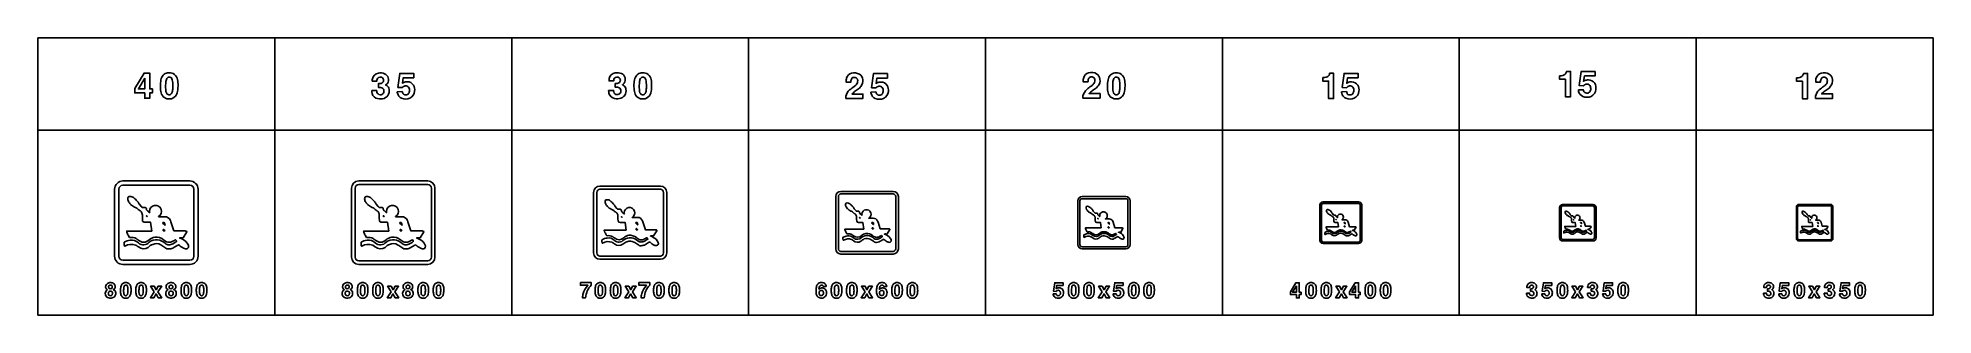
# Model space of a CAD drawing. Extents: x 0 to 18160, y 0 to 2655.
import ezdxf

# ---------------------------------------------------------------- set-up
doc = ezdxf.new("R2010")
doc.units = 0
doc.header["$MEASUREMENT"] = 0

msp = doc.modelspace()

# ---------------------------------------------------------------- linework, layer by layer
for points in [[(0, 1770), (2270, 1770), (2270, 2655), (0, 2655)], [(2270, 1770), (4540, 1770), (4540, 2655), (2270, 2655)], [(4540, 1770), (6810, 1770), (6810, 2655), (4540, 2655)], [(6810, 1770), (9080, 1770), (9080, 2655), (6810, 2655)], [(9080, 1770), (11350, 1770), (11350, 2655), (9080, 2655)], [(11350, 1770), (13620, 1770), (13620, 2655), (11350, 2655)], [(13620, 1770), (15890, 1770), (15890, 2655), (13620, 2655)], [(15890, 1770), (18160, 1770), (18160, 2655), (15890, 2655)], [(927.496, 2171.35), (1017.9, 2317.79), (1070.98, 2317.79), (1070.98, 2166.57), (1097.95, 2166.57), (1097.95, 2128.53), (1070.98, 2128.53), (1070.98, 2076.28), (1023.46, 2076.28), (1023.46, 2128.53), (927.496, 2128.53)], [(1023.46, 2269.13), (963.474, 2166.57), (1023.46, 2166.57)], [(0, 0), (2270, 0), (2270, 1770), (0, 1770)], [(2270, 0), (4540, 0), (4540, 1770), (2270, 1770)], [(4540, 0), (6810, 0), (6810, 1770), (4540, 1770)], [(6810, 0), (9080, 0), (9080, 1770), (6810, 1770)], [(9080, 0), (11350, 0), (11350, 1770), (9080, 1770)], [(11350, 0), (13620, 0), (13620, 1770), (11350, 1770)], [(13620, 0), (15890, 0), (15890, 1770), (13620, 1770)], [(15890, 0), (18160, 0), (18160, 1770), (15890, 1770)], [(1115.2, 221.769), (1080.08, 276.319), (1114.84, 276.319), (1133.11, 242.267), (1151.83, 276.319), (1185.98, 276.319), (1150.44, 222.29), (1186.95, 166.272), (1152.4, 166.272), (1132.54, 202.362), (1112.14, 166.272), (1077.99, 166.272)], [(3385.19, 221.769), (3350.07, 276.319), (3384.84, 276.319), (3403.11, 242.267), (3421.83, 276.319), (3455.97, 276.319), (3420.43, 222.29), (3456.95, 166.272), (3422.4, 166.272), (3402.54, 202.362), (3382.14, 166.272), (3347.99, 166.272)], [(5662.41, 221.387), (5627.29, 275.936), (5662.06, 275.936), (5680.33, 241.884), (5699.05, 275.936), (5733.19, 275.936), (5697.65, 221.908), (5734.17, 165.889), (5699.62, 165.889), (5679.76, 201.979), (5659.35, 165.889), (5625.21, 165.889)], [(7925.79, 221.523), (7890.67, 276.072), (7925.43, 276.072), (7943.7, 242.02), (7962.42, 276.072), (7996.57, 276.072), (7961.03, 222.044), (7997.54, 166.025), (7962.99, 166.025), (7943.13, 202.115), (7922.73, 166.025), (7888.58, 166.025)], [(10198.2, 221.797), (10163.1, 276.346), (10197.9, 276.346), (10216.2, 242.294), (10234.9, 276.346), (10269, 276.346), (10233.5, 222.318), (10270, 166.299), (10235.4, 166.299), (10215.6, 202.389), (10195.2, 166.299), (10161, 166.299)], [(12001, 222.096), (12055.2, 309.963), (12087.1, 309.963), (12087.1, 219.229), (12103.3, 219.229), (12103.3, 196.409), (12087.1, 196.409), (12087.1, 165.058), (12058.6, 165.058), (12058.6, 196.409), (12001, 196.409)], [(12058.6, 280.769), (12022.6, 219.229), (12058.6, 219.229)], [(12472.5, 221.797), (12437.4, 276.347), (12472.2, 276.347), (12490.5, 242.294), (12509.2, 276.347), (12543.3, 276.347), (12507.8, 222.318), (12544.3, 166.299), (12509.7, 166.299), (12489.9, 202.389), (12469.5, 166.299), (12435.3, 166.299)], [(12569, 222.114), (12623.3, 309.981), (12655.1, 309.981), (12655.1, 219.247), (12671.3, 219.247), (12671.3, 196.427), (12655.1, 196.427), (12655.1, 165.076), (12626.6, 165.076), (12626.6, 196.427), (12569, 196.427)], [(12626.6, 280.787), (12590.6, 219.247), (12626.6, 219.247)], [(14734.2, 221.783), (14699.1, 276.333), (14733.9, 276.333), (14752.1, 242.281), (14770.8, 276.333), (14805, 276.333), (14769.4, 222.304), (14806, 166.285), (14771.4, 166.285), (14751.6, 202.375), (14731.2, 166.285), (14697, 166.285)], [(17004.2, 221.783), (16969.1, 276.333), (17003.9, 276.333), (17022.1, 242.281), (17040.8, 276.333), (17075, 276.333), (17039.4, 222.304), (17076, 166.285), (17041.4, 166.285), (17021.6, 202.375), (17001.2, 166.285), (16967, 166.285)]]:
    msp.add_lwpolyline(points, close=True)
for points in [[(1173.29, 2191.65, -0.0563084), (1179.33, 2254.48, -0.130301), (1201.53, 2298.28, -0.174843), (1243.35, 2319.69, -0.147552), (1296.47, 2313.05, -0.192146), (1333.28, 2269.88, -0.0833996), (1342.52, 2212.85, -0.0545507), (1337.51, 2142.08, -0.116773), (1318.43, 2098, -0.221099), (1263.57, 2070.32, -0.162564), (1212.11, 2082.84, -0.174743), (1180.84, 2128.26, -0.0640867), (1173.37, 2186.95)], [(1224.67, 2161.12, 0.0124589), (1225.19, 2154.8, 0.0668192), (1230.8, 2129.4, 0.615362), (1281.7, 2123.79, 0.0726881), (1287.15, 2136.83, 0.0588562), (1291.85, 2174.11, 0.0389037), (1290.23, 2241.09, 0.084671), (1283.64, 2264.43, 0.156013), (1272.18, 2276.6, 0.143208), (1256.47, 2279.56, 0.172584), (1240.71, 2273.36, 0.132565), (1230.76, 2257.8, 0.0498315), (1226.21, 2236.08, 0.0368731)], [(3199.84, 2150.87), (3246.2, 2150.87, 0.0411845), (3248.26, 2135.66, 0.335066), (3278.75, 2110.39, 0.276505), (3310.74, 2124.92, 0.158203), (3316.31, 2145.65, 0.0878221), (3313.34, 2161.57, 0.217575), (3294.82, 2178.43, 0.0882727), (3273.57, 2181.55), (3262.75, 2181.55), (3262.75, 2216.82, 0.0282129), (3282.34, 2217.42, 0.50028), (3309.32, 2262.91, 0.235001), (3290.79, 2277.96, 0.165496), (3265.12, 2275.67, 0.220849), (3250.9, 2259.12, 0.055705), (3248.02, 2240.92), (3203.2, 2240.92, -0.0488003), (3204.97, 2263.51, -0.30773), (3262.59, 2318.01, -0.146685), (3322.07, 2312.08, -0.469869), (3348.61, 2219.31, -0.0891152), (3336.57, 2207.54), (3332.3, 2204.54, -0.0245333), (3343.48, 2198.14, -0.202429), (3365.75, 2161.45, -0.422325), (3303.08, 2072, -0.154301), (3238.98, 2079.19, -0.287878), (3199.96, 2139.89, -0.0143877)], [(3442.43, 2139.57), (3489.39, 2141.35, 0.0452719), (3495.79, 2125.12, 0.0567733), (3500.53, 2118.25, 0.070207), (3504.95, 2114.77, 0.264984), (3540.97, 2112.87, 0.20748), (3558.39, 2135.98, 0.147389), (3557.24, 2174.01, 0.308532), (3527.86, 2195.42, 0.215743), (3498.08, 2185.19, 0.028781), (3492.71, 2178.95), (3450.09, 2180.96), (3467.91, 2315.64), (3601.95, 2315.64), (3601.95, 2273.77), (3501.51, 2273.77), (3492.55, 2221.76, -0.0211252), (3505.46, 2229.3, -0.121371), (3538.8, 2235.15, -0.244671), (3598.59, 2203.2, -0.173069), (3610.16, 2144.07, -0.256779), (3564.98, 2078.08, -0.199585), (3485.44, 2077.01, -0.245625), (3445.16, 2125.91, -0.0170062)], [(5469.08, 2152.28), (5515.45, 2152.28, 0.0411845), (5517.5, 2137.08, 0.335066), (5547.99, 2111.8, 0.276505), (5579.98, 2126.34, 0.158203), (5585.55, 2147.07, 0.0878221), (5582.59, 2162.99, 0.217575), (5564.07, 2179.85, 0.0882727), (5542.82, 2182.97), (5532, 2182.97), (5532, 2218.24, 0.0282129), (5551.59, 2218.83, 0.50028), (5578.56, 2264.33, 0.235001), (5560.04, 2279.38, 0.165496), (5534.37, 2277.09, 0.220849), (5520.15, 2260.54, 0.055705), (5517.27, 2242.33), (5472.44, 2242.33, -0.0488003), (5474.22, 2264.92, -0.30773), (5531.84, 2319.43, -0.146685), (5591.32, 2313.5, -0.469869), (5617.86, 2220.73, -0.0891152), (5605.81, 2208.96), (5601.55, 2205.96, -0.0245333), (5612.72, 2199.56, -0.202429), (5635, 2162.87, -0.422325), (5572.32, 2073.41, -0.154301), (5508.22, 2080.6, -0.287878), (5469.2, 2141.31, -0.0143877)], [(5711.68, 2191.65, -0.0563084), (5717.72, 2254.48, -0.130301), (5739.91, 2298.28, -0.174843), (5781.74, 2319.69, -0.147552), (5834.86, 2313.05, -0.192146), (5871.67, 2269.88, -0.0833996), (5880.91, 2212.85, -0.0545507), (5875.89, 2142.08, -0.116773), (5856.82, 2098, -0.221099), (5801.96, 2070.32, -0.162564), (5750.5, 2082.84, -0.174743), (5719.22, 2128.26, -0.0640867), (5711.76, 2186.95)], [(5763.06, 2161.12, 0.0124589), (5763.57, 2154.8, 0.0668192), (5769.18, 2129.4, 0.615362), (5820.09, 2123.79, 0.0726881), (5825.54, 2136.83, 0.0588562), (5830.24, 2174.11, 0.0389037), (5828.62, 2241.09, 0.084671), (5822.02, 2264.43, 0.156013), (5810.57, 2276.6, 0.143208), (5794.85, 2279.56, 0.172584), (5779.09, 2273.36, 0.132565), (5769.14, 2257.8, 0.0498315), (5764.6, 2236.08, 0.0368731)], [(7741.06, 2074.79, -0.0640343), (7742.32, 2095.72, -0.161687), (7778.14, 2156.27, -0.0283718), (7819.97, 2188.65, 0.0545111), (7840.86, 2206.58, 0.192461), (7855.83, 2246.12, 0.234238), (7842.24, 2272.5, 0.196223), (7816.93, 2277.28, 0.252425), (7795.01, 2260.1, 0.0856617), (7790.86, 2243.08, 0.0202329), (7790.15, 2231.39), (7743.51, 2231.39, -0.0983795), (7749.55, 2272.7, -0.245047), (7795.72, 2315.83, -0.207102), (7872.69, 2307.49, -0.233443), (7905.15, 2255.16, -0.20961), (7886.99, 2190.98, -0.0785124), (7853.06, 2159.51, 0.0107372), (7817.24, 2133.72, 0.0665092), (7801.37, 2117.68), (7905.87, 2117.68), (7905.87, 2074.79)], [(7981.21, 2136.73), (8028.17, 2138.5, 0.0452719), (8034.56, 2122.27, 0.0567733), (8039.3, 2115.4, 0.070207), (8043.73, 2111.92, 0.264984), (8079.74, 2110.03, 0.20748), (8097.16, 2133.13, 0.147389), (8096.02, 2171.17, 0.308532), (8066.63, 2192.57, 0.215743), (8036.85, 2182.34, 0.028781), (8031.48, 2176.1), (7988.87, 2178.12), (8006.68, 2312.79), (8140.72, 2312.79), (8140.72, 2270.93), (8040.29, 2270.93), (8031.33, 2218.92, -0.0211252), (8044.24, 2226.46, -0.121371), (8077.57, 2232.3, -0.244671), (8137.37, 2200.35, -0.173069), (8148.94, 2141.23, -0.256779), (8103.76, 2075.23, -0.199585), (8024.22, 2074.17, -0.245625), (7983.93, 2123.06, -0.0170062)], [(10012.9, 2078.85, -0.0640343), (10014.2, 2099.78, -0.161687), (10050, 2160.33, -0.0283718), (10091.8, 2192.71, 0.0545111), (10112.7, 2210.64, 0.192461), (10127.7, 2250.18, 0.234238), (10114.1, 2276.56, 0.196223), (10088.8, 2281.34, 0.252425), (10066.8, 2264.16, 0.0856617), (10062.7, 2247.14, 0.0202329), (10062, 2235.45), (10015.3, 2235.45, -0.0983795), (10021.4, 2276.76, -0.245047), (10067.6, 2319.89, -0.207102), (10144.5, 2311.55, -0.233443), (10177, 2259.22, -0.20961), (10158.8, 2195.04, -0.0785124), (10124.9, 2163.57, 0.0107372), (10089.1, 2137.78, 0.0665092), (10073.2, 2121.74), (10177.7, 2121.74), (10177.7, 2078.85)], [(10247.9, 2191.49, -0.0563084), (10253.9, 2254.32, -0.130301), (10276.1, 2298.12, -0.174843), (10317.9, 2319.53, -0.147552), (10371, 2312.9, -0.192146), (10407.8, 2269.73, -0.0833996), (10417.1, 2212.7, -0.0545507), (10412.1, 2141.92, -0.116773), (10393, 2097.85, -0.221099), (10338.1, 2070.16, -0.162564), (10286.7, 2082.68, -0.174743), (10255.4, 2128.1, -0.0640867), (10247.9, 2186.79)], [(10299.2, 2160.96, 0.0124589), (10299.8, 2154.64, 0.0668192), (10305.4, 2129.25, 0.615362), (10356.3, 2123.64, 0.0726881), (10361.7, 2136.67, 0.0588562), (10366.4, 2173.95, 0.0389037), (10364.8, 2240.94, 0.084671), (10358.2, 2264.28, 0.156013), (10346.8, 2276.44, 0.143208), (10331, 2279.4, 0.172584), (10315.3, 2273.2, 0.132565), (10305.3, 2257.64, 0.0498315), (10300.8, 2235.92, 0.0368731)], [(12310.9, 2274.45), (12324.1, 2274.45, 0.0261527), (12330.1, 2275.12, 0.0824327), (12354.9, 2282.34, 0.211118), (12374.9, 2306.08, 0.0230957), (12377.6, 2315.99), (12415.7, 2315.99), (12415.7, 2074.01), (12367.1, 2074.01), (12367.1, 2241.03), (12310.9, 2241.03)], [(12491, 2139), (12538, 2140.78, 0.0452719), (12544.4, 2124.55, 0.0567733), (12549.1, 2117.67, 0.070207), (12553.5, 2114.2, 0.264984), (12589.6, 2112.3, 0.20748), (12607, 2135.41, 0.147389), (12605.8, 2173.44, 0.308532), (12576.4, 2194.85, 0.215743), (12546.7, 2184.62, 0.028781), (12541.3, 2178.38), (12498.7, 2180.39), (12516.5, 2315.07), (12650.5, 2315.07), (12650.5, 2273.2), (12550.1, 2273.2), (12541.1, 2221.19, -0.0211252), (12554.1, 2228.73, -0.121371), (12587.4, 2234.58, -0.244671), (12647.2, 2202.63, -0.173069), (12658.8, 2143.5, -0.256779), (12613.6, 2077.51, -0.199585), (12534, 2076.44, -0.245625), (12493.7, 2125.34, -0.0170062)], [(14580.9, 2291.94), (14594.1, 2291.94, 0.0261527), (14600.1, 2292.61, 0.0824327), (14624.9, 2299.84, 0.211118), (14644.9, 2323.58, 0.0230957), (14647.6, 2333.49), (14685.7, 2333.49), (14685.7, 2091.51), (14637.1, 2091.51), (14637.1, 2258.53), (14580.9, 2258.53)], [(14761, 2156.5), (14808, 2158.28, 0.0452719), (14814.4, 2142.04, 0.0567733), (14819.1, 2135.17, 0.070207), (14823.5, 2131.7, 0.264984), (14859.6, 2129.8, 0.20748), (14877, 2152.9, 0.147389), (14875.8, 2190.94, 0.308532), (14846.4, 2212.34, 0.215743), (14816.7, 2202.11, 0.028781), (14811.3, 2195.87), (14768.7, 2197.89), (14786.5, 2332.56), (14920.5, 2332.56), (14920.5, 2290.7), (14820.1, 2290.7), (14811.1, 2238.69, -0.0211252), (14824, 2246.23, -0.121371), (14857.4, 2252.07, -0.244671), (14917.2, 2220.12, -0.173069), (14928.7, 2161, -0.256779), (14883.6, 2095.01, -0.199585), (14804, 2093.94, -0.245625), (14763.7, 2142.83, -0.0170062)], [(16852.4, 2273.43), (16865.5, 2273.43, 0.0261527), (16871.5, 2274.1, 0.0824327), (16896.4, 2281.32, 0.211118), (16916.4, 2305.06, 0.0230957), (16919, 2314.97), (16957.1, 2314.97), (16957.1, 2072.99), (16908.5, 2072.99), (16908.5, 2240.01), (16852.4, 2240.01)], [(17032.5, 2075.98, -0.0640343), (17033.8, 2096.92, -0.161687), (17069.6, 2157.46, -0.0283718), (17111.4, 2189.85, 0.0545111), (17132.3, 2207.78, 0.192461), (17147.3, 2247.31, 0.234238), (17133.7, 2273.69, 0.196223), (17108.4, 2278.47, 0.252425), (17086.4, 2261.29, 0.0856617), (17082.3, 2244.27, 0.0202329), (17081.6, 2232.58), (17034.9, 2232.58, -0.0983795), (17041, 2273.89, -0.245047), (17087.1, 2317.02, -0.207102), (17164.1, 2308.69, -0.233443), (17196.6, 2256.36, -0.20961), (17178.4, 2192.18, -0.0785124), (17144.5, 2160.7, 0.0107372), (17108.7, 2134.91, 0.0665092), (17092.8, 2118.88), (17197.3, 2118.88), (17197.3, 2075.98)], [(814.994, 485.001, -0.414213), (734.994, 565.001), (734.994, 1205, -0.414213), (814.994, 1285), (1454.99, 1285, -0.414213), (1534.99, 1205), (1534.99, 565.001, -0.414213), (1454.99, 485.001)], [(3074.99, 485.001, -0.414213), (3004.99, 555.001), (3004.99, 1215, -0.414213), (3074.99, 1285), (3734.99, 1285, -0.414213), (3804.99, 1215), (3804.99, 555.001, -0.414213), (3734.99, 485.001)], [(814.994, 525.001), (1454.99, 525.001, 0.414213), (1494.99, 565.001), (1494.99, 1205, 0.414213), (1454.99, 1245), (814.994, 1245, 0.414213), (774.994, 1205), (774.994, 565.001, 0.414213)], [(1093.08, 804.377), (1079.67, 888.516), (1024.6, 888.516, -0.408581), (1003.59, 903.951, -0.0670679), (1002.46, 909.864), (1001.11, 923.993, 0.0181236), (1000.21, 966.991), (1000.31, 968.333, 0.0769827), (1000.21, 969.674, -0.117572), (992.882, 984.863, 0.0654371), (992.056, 989.451, 0.208367), (990.274, 991.44, 0.00991496), (986.846, 992.926, -0.0991947), (985.038, 994.205, 0.0865965), (977.703, 1000.17, -0.0238618), (972.288, 1004.56), (961.748, 1012.81, 0.0503167), (934.457, 1031.1), (926.556, 1034.14, -0.101945), (887.814, 1060.62), (887.082, 1061.37, -0.0424844), (867.391, 1088.74, -0.145316), (861.149, 1123, -0.40565), (880.957, 1136.67, 0.0299159), (882.681, 1136.6, -0.155169), (915.757, 1125.26, -0.060381), (950.618, 1091.9), (951.029, 1091.4, -0.0159106), (954.297, 1088.01, -0.123782), (971.814, 1061.6, 0.00617706), (972.149, 1061.12), (989.413, 1041.28), (989.841, 1040.93, -0.0463911), (997.814, 1032.47, 0.217349), (999.783, 1031.44, 0.0479759), (1001.68, 1031.44, -0.0306653), (1021.53, 1031.91, -0.488538), (1039.63, 1016.69, -0.0220617), (1039.56, 1014.46, 0.0741317), (1039.39, 1010.21, 0.222084), (1042.67, 1004.81, -0.039423), (1063.44, 986.322), (1064.47, 985.542, 0.0133487), (1068.49, 981.864, 0.0522403), (1069.68, 981.109, 0.0964233), (1070.34, 980.926, 0.299434), (1071.05, 981.337, 0.103342), (1071.28, 982.161, 0.0264289), (1071.3, 982.92, -0.0454352), (1070.12, 993.167, -1.74761), (1156.39, 942.978, 0.135773), (1158, 942.388, 0.0487063), (1162.11, 942.527, -0.0164408), (1162.66, 942.549), (1214.84, 942.549, -0.304044), (1270.11, 906.522), (1275.03, 893.087), (1302.81, 808.61), (1410.91, 807.415, -0.117682), (1426.47, 801.462, -0.0141564), (1427.16, 800.835, -0.117762), (1427.72, 799.897, -0.210547), (1427.53, 798.893), (1426.61, 797.252), (1391.9, 741.578, -0.0643256), (1391.19, 741.223, -0.132795), (1379.73, 740.583, 0.0733254), (1365.24, 741.337, 0.0485594), (1359.51, 740.333, 0.0602416), (1358.34, 739.806, 0.111241), (1357.89, 739.373, 0.203407), (1357.94, 738.643, -0.00895906), (1384.31, 728.04, -0.178895), (1442.09, 669.076, -0.0508645), (1443.65, 661.257, -0.0225327), (1443.68, 658.645, -0.527179), (1413.24, 634.672, -0.0891476), (1396.51, 640.127, -0.0838733), (1354.15, 670.116, 0.00504241), (1353.34, 670.801, 0.0168628), (1351.57, 672.08, 0.1006), (1350.54, 672.493, 0.0520101), (1335.22, 666.982, 0.00744641), (1291.85, 640.52, -0.116575), (1256.36, 633.335, -0.232596), (1217.56, 647.743, 0.0662087), (1176.91, 673.038, 0.24031), (1099.85, 676.989, 0.106264), (1056.62, 648.784, -0.363163), (963.279, 653.596, 0.0686806), (961.154, 654.868, -0.0473495), (952.699, 659.806), (940.399, 668.4, 0.0571005), (936.199, 670.286, 0.23931), (833.984, 660.197, -0.0485904), (832.56, 659.875, -0.343283), (828.538, 662.663, -0.0132103), (828.332, 663.389, -0.0567596), (826.493, 696.192, -0.122173), (826.957, 696.607), (827.453, 696.886, -0.124746), (884.042, 717.161, -0.257702), (962.507, 691.043, 0.412251), (1066.8, 698.509, -0.378408), (1221.86, 684.15, 0.164754), (1255.05, 673.574, 0.109677), (1292.17, 681.726, 0.0468139), (1303.61, 688.94, -0.00911657), (1327.16, 704.531, 0.140965), (1326.66, 709.79), (1318.46, 720.551, 0.090055), (1317.61, 721.04, 0.255543), (1316.58, 720.813, -0.0732217), (1312.31, 718.663, 0.0926794), (1307.67, 715.944, -0.0377214), (1301.8, 712.103), (1292.42, 706.842, -0.152754), (1246.24, 698.58, -0.0114852), (1243.98, 698.909, -0.129102), (1204.76, 722.058, 0.191436), (1120.98, 747.36, 0.164171), (1065.8, 719.828, -0.398165), (962.207, 718.629, -0.0481529), (961.814, 719.029, 0.125969), (960.033, 720.286, -0.0236694), (958.02, 721.154, -0.0839778), (957.27, 721.75, 0.0771569), (951.761, 725.795, -0.0508904), (945.609, 730, 0.0435937), (942.395, 732.152, 0.202647), (883.105, 741.758, -0.134894), (881.109, 742.022, -0.113575), (879.734, 743.395, 0.0493779), (878.569, 744.737, -0.0796208), (859.498, 778.938), (852.582, 793.476, -0.20223), (851.678, 804.183)], [(3074.99, 520.001), (3734.99, 520.001, 0.414213), (3769.99, 555.001), (3769.99, 1215, 0.414213), (3734.99, 1250), (3074.99, 1250, 0.414213), (3039.99, 1215), (3039.99, 555.001, 0.414213)], [(3363.08, 804.377), (3349.67, 888.516), (3294.6, 888.516, -0.408581), (3273.59, 903.951, -0.0670679), (3272.46, 909.864), (3271.11, 923.993, 0.0181236), (3270.21, 966.991), (3270.31, 968.333, 0.0769827), (3270.21, 969.674, -0.117572), (3262.88, 984.863, 0.0654371), (3262.06, 989.451, 0.208367), (3260.27, 991.44, 0.00991496), (3256.85, 992.926, -0.0991947), (3255.04, 994.205, 0.0865965), (3247.7, 1000.17, -0.0238618), (3242.29, 1004.56), (3231.75, 1012.81, 0.0503167), (3204.46, 1031.1), (3196.56, 1034.14, -0.101945), (3157.81, 1060.62), (3157.08, 1061.37, -0.0424844), (3137.39, 1088.74, -0.145316), (3131.15, 1123, -0.40565), (3150.96, 1136.67, 0.0299159), (3152.68, 1136.6, -0.155169), (3185.76, 1125.26, -0.060381), (3220.62, 1091.9), (3221.03, 1091.4, -0.0159106), (3224.3, 1088.01, -0.123782), (3241.81, 1061.6, 0.00617706), (3242.15, 1061.12), (3259.41, 1041.28), (3259.84, 1040.93, -0.0463911), (3267.81, 1032.47, 0.217349), (3269.78, 1031.44, 0.0479759), (3271.68, 1031.44, -0.0306653), (3291.53, 1031.91, -0.488538), (3309.63, 1016.69, -0.0220617), (3309.56, 1014.46, 0.0741317), (3309.39, 1010.21, 0.222084), (3312.67, 1004.81, -0.039423), (3333.44, 986.322), (3334.47, 985.542, 0.0133487), (3338.49, 981.864, 0.0522403), (3339.68, 981.109, 0.0964233), (3340.34, 980.926, 0.299434), (3341.05, 981.337, 0.103342), (3341.28, 982.161, 0.0264289), (3341.3, 982.92, -0.0454352), (3340.12, 993.167, -1.74761), (3426.39, 942.978, 0.135773), (3428, 942.388, 0.0487063), (3432.11, 942.527, -0.0164408), (3432.66, 942.549), (3484.84, 942.549, -0.304044), (3540.11, 906.522), (3545.03, 893.087), (3572.81, 808.609), (3680.91, 807.415, -0.117682), (3696.47, 801.462, -0.0141564), (3697.16, 800.835, -0.117762), (3697.72, 799.897, -0.210547), (3697.53, 798.893), (3696.61, 797.252), (3661.9, 741.578, -0.0643256), (3661.19, 741.223, -0.132795), (3649.73, 740.583, 0.0733254), (3635.24, 741.337, 0.0485594), (3629.51, 740.333, 0.0602416), (3628.34, 739.806, 0.111241), (3627.89, 739.373, 0.203407), (3627.93, 738.643, -0.00895906), (3654.31, 728.04, -0.178895), (3712.09, 669.076, -0.0508645), (3713.65, 661.257, -0.0225327), (3713.68, 658.645, -0.527179), (3683.24, 634.672, -0.0891476), (3666.51, 640.127, -0.0838733), (3624.15, 670.116, 0.00504241), (3623.34, 670.801, 0.0168628), (3621.57, 672.08, 0.1006), (3620.54, 672.493, 0.0520101), (3605.22, 666.982, 0.00744641), (3561.85, 640.52, -0.116575), (3526.36, 633.335, -0.232596), (3487.56, 647.743, 0.0662087), (3446.91, 673.038, 0.24031), (3369.85, 676.989, 0.106264), (3326.62, 648.784, -0.363163), (3233.28, 653.596, 0.0686806), (3231.15, 654.868, -0.0473495), (3222.7, 659.806), (3210.4, 668.4, 0.0571005), (3206.2, 670.286, 0.23931), (3103.98, 660.197, -0.0485904), (3102.56, 659.875, -0.343283), (3098.54, 662.663, -0.0132103), (3098.33, 663.388, -0.0567596), (3096.49, 696.192, -0.122173), (3096.96, 696.607), (3097.45, 696.886, -0.124746), (3154.04, 717.161, -0.257702), (3232.51, 691.043, 0.412251), (3336.8, 698.509, -0.378408), (3491.86, 684.15, 0.164754), (3525.05, 673.574, 0.109677), (3562.17, 681.726, 0.0468139), (3573.61, 688.94, -0.00911657), (3597.16, 704.531, 0.140965), (3596.66, 709.79), (3588.46, 720.551, 0.090055), (3587.61, 721.04, 0.255543), (3586.58, 720.813, -0.0732217), (3582.31, 718.663, 0.0926794), (3577.67, 715.944, -0.0377214), (3571.8, 712.103), (3562.42, 706.842, -0.152754), (3516.24, 698.58, -0.0114852), (3513.98, 698.909, -0.129102), (3474.76, 722.058, 0.191436), (3390.98, 747.359, 0.164171), (3335.8, 719.828, -0.398165), (3232.21, 718.628, -0.0481529), (3231.81, 719.029, 0.125969), (3230.03, 720.286, -0.0236694), (3228.02, 721.154, -0.0839778), (3227.27, 721.75, 0.0771569), (3221.76, 725.795, -0.0508904), (3215.61, 730, 0.0435937), (3212.39, 732.152, 0.202647), (3153.1, 741.758, -0.134894), (3151.11, 742.022, -0.113575), (3149.73, 743.395, 0.0493779), (3148.57, 744.737, -0.0796208), (3129.5, 778.938), (3122.58, 793.476, -0.20223), (3121.68, 804.183)], [(5384.99, 535.001, -0.414213), (5324.99, 595.001), (5324.99, 1175, -0.414213), (5384.99, 1235), (5964.99, 1235, -0.414213), (6024.99, 1175), (6024.99, 595.001, -0.414213), (5964.99, 535.001)], [(5384.99, 565.002), (5964.99, 565.002, 0.414213), (5994.99, 595.002), (5994.99, 1175, 0.414213), (5964.99, 1205), (5384.99, 1205, 0.414213), (5354.99, 1175), (5354.99, 595.002, 0.414213)], [(5638.32, 814.455), (5626.58, 888.077), (5578.4, 888.077, -0.408581), (5560.02, 901.582, -0.0670679), (5559.02, 906.756), (5557.84, 919.119, 0.0181236), (5557.06, 956.743), (5557.14, 957.916, 0.0769827), (5557.06, 959.09, -0.117572), (5550.65, 972.38, 0.0654371), (5549.92, 976.395, 0.208367), (5548.36, 978.135, 0.00991496), (5545.36, 979.436, -0.0991947), (5543.78, 980.555, 0.0865965), (5537.36, 985.776, -0.0238618), (5532.63, 989.616), (5523.4, 996.836, 0.0503167), (5499.52, 1012.84), (5492.61, 1015.5, -0.101945), (5458.71, 1038.67), (5458.07, 1039.32, -0.0424844), (5440.84, 1063.27, -0.145316), (5435.38, 1093.25, -0.40565), (5452.71, 1105.21, 0.0299159), (5454.22, 1105.15, -0.155169), (5483.16, 1095.23, -0.060381), (5513.66, 1066.04), (5514.02, 1065.6, -0.0159106), (5516.88, 1062.64, -0.123782), (5532.36, 1039.32), (5547.8, 1021.59, -0.0463911), (5554.96, 1014.04, 0.217349), (5556.68, 1013.14, 0.0479759), (5558.34, 1013.14, -0.0306653), (5575.71, 1013.55, -0.488538), (5591.55, 1000.23, -0.0220617), (5591.49, 998.276, 0.0741317), (5591.34, 994.555, 0.222084), (5594.21, 989.836, -0.039423), (5612.38, 973.657), (5613.28, 972.975, 0.0133487), (5616.81, 969.756, 0.0522403), (5617.84, 969.096, 0.0964233), (5618.42, 968.936, 0.299434), (5619.04, 969.295, 0.103342), (5619.24, 970.016, 0.0264289), (5619.26, 970.68, -0.0454352), (5618.23, 979.647, -1.74761), (5693.72, 935.731, 0.135773), (5695.13, 935.215, 0.0487063), (5698.96, 935.346), (5744.86, 935.356, -0.304044), (5793.22, 903.832), (5797.52, 892.077), (5821.84, 818.159), (5916.42, 817.114, -0.117682), (5930.03, 811.905, -0.0141564), (5930.64, 811.356, -0.117762), (5931.13, 810.536, -0.210547), (5930.96, 809.657), (5930.16, 808.221), (5899.79, 759.506, -0.0643256), (5899.16, 759.196, -0.132795), (5889.14, 758.635, 0.0733254), (5876.46, 759.295, 0.0485594), (5871.45, 758.416, 0.0602416), (5870.42, 757.955, 0.111241), (5869.99, 757.356, 0.0932181), (5870.17, 756.741, -0.00895906), (5893.15, 747.661, -0.178895), (5943.7, 696.067, -0.0508645), (5945.07, 689.225, -0.0225327), (5945.09, 686.94, -0.527179), (5918.46, 665.963, -0.0891476), (5903.82, 670.737, -0.0838733), (5866.76, 696.977, 0.00504241), (5866.04, 697.577, 0.0168628), (5864.5, 698.696, 0.1006), (5863.59, 699.057, 0.0520101), (5850.19, 694.235, 0.00744641), (5812.24, 671.08, -0.116575), (5781.19, 664.793, -0.232596), (5747.24, 677.401, 0.0662087), (5711.67, 699.534, 0.24031), (5644.25, 702.991, 0.106264), (5606.41, 678.311, -0.363163), (5524.74, 682.522, 0.0686806), (5522.88, 683.635, -0.0473495), (5515.49, 687.955), (5504.72, 695.475, 0.0571005), (5501.05, 697.125, 0.23931), (5411.61, 688.297, -0.0485904), (5410.36, 688.016, -0.343283), (5406.84, 690.455, -0.0132103), (5406.66, 691.09, -0.0567596), (5405.06, 719.793, -0.122173), (5405.68, 720.279, -0.124746), (5455.41, 738.141, -0.257702), (5524.07, 715.287, 0.412251), (5615.33, 721.821, -0.378408), (5751, 709.256, 0.164754), (5780.04, 700.002, 0.109677), (5812.52, 707.135, 0.0468139), (5822.53, 713.448, -0.00911657), (5843.14, 727.09, 0.140965), (5842.7, 731.692), (5835.52, 741.108, 0.090055), (5834.78, 741.536, 0.255543), (5833.88, 741.336, -0.0732217), (5830.14, 739.455, 0.0926794), (5826.08, 737.077, -0.0377214), (5820.95, 733.715), (5812.74, 729.112, -0.152754), (5772.34, 721.883, -0.0114852), (5770.36, 722.17, -0.129102), (5736.04, 742.426, 0.191436), (5662.73, 764.565, 0.164171), (5614.45, 740.475, -0.398165), (5523.81, 739.425, -0.0481529), (5523.46, 739.776, 0.125969), (5521.9, 740.875, -0.0236694), (5520.14, 741.635, -0.0839778), (5519.49, 742.157, 0.0771569), (5514.66, 745.696, -0.0508904), (5509.28, 749.375, 0.0435937), (5506.47, 751.258, 0.202647), (5454.59, 759.663, -0.134894), (5452.84, 759.895, -0.113575), (5451.64, 761.096, 0.0493779), (5450.62, 762.27, -0.0796208), (5433.93, 792.196), (5427.88, 804.916, -0.20223), (5427.09, 814.286)], [(7694.99, 585.001, -0.414213), (7644.99, 635.001), (7644.99, 1135, -0.414213), (7694.99, 1185), (8194.99, 1185, -0.414213), (8244.99, 1135), (8244.99, 635.001, -0.414213), (8194.99, 585.001)], [(7694.99, 610.001), (8194.99, 610.001, 0.414213), (8219.99, 635.001), (8219.99, 1135, 0.414213), (8194.99, 1160), (7694.99, 1160, 0.414213), (7669.99, 1135), (7669.99, 635.001, 0.414213)], [(10005, 635.001, -0.414213), (9964.99, 675.001), (9964.99, 1095, -0.414213), (10005, 1135), (10425, 1135, -0.414213), (10465, 1095), (10465, 675.001, -0.414213), (10425, 635.001)], [(10005, 655.001), (10425, 655.001, 0.414213), (10445, 675.001), (10445, 1095, 0.414213), (10425, 1115), (10005, 1115, 0.414213), (9984.99, 1095), (9984.99, 675.001, 0.414213)], [(1046.45, 946.205, -0.142437), (1046.72, 944.515, -0.350114), (1045.84, 943.717, 0.0100998), (1043.57, 944.458, -0.287674), (1041.29, 946.181, 0.0280231), (1040.1, 947.795, -0.232389), (1039.76, 949.132, -0.180816), (1040.28, 949.684, -0.136573), (1043.52, 949.226, -0.0881997)], [(3316.45, 946.205, -0.142437), (3316.72, 944.515, -0.350114), (3315.84, 943.717, 0.0100998), (3313.57, 944.458, -0.287674), (3311.29, 946.181, 0.0280231), (3310.1, 947.795, -0.232389), (3309.76, 949.132, -0.180816), (3310.28, 949.684, -0.136573), (3313.52, 949.226, -0.0881997)], [(5597.52, 938.555, -0.142437), (5597.75, 937.076, -0.350114), (5596.98, 936.377, 0.0100998), (5595, 937.026, -0.287674), (5593, 938.534, 0.0280231), (5591.96, 939.946, -0.232389), (5591.79, 941.316, -0.109372), (5592.32, 941.682, -0.136573), (5594.95, 941.198, -0.0881997)], [(7913.56, 824.533), (7903.5, 887.637), (7862.2, 887.637, -0.408581), (7846.44, 899.214, -0.0670679), (7845.59, 903.648), (7844.58, 914.245, 0.0181236), (7843.9, 946.494), (7843.98, 947.5, 0.0769827), (7843.9, 948.506, -0.117572), (7838.41, 959.897, 0.0654371), (7837.79, 963.339, 0.208367), (7836.45, 964.83, 0.00991496), (7833.88, 965.945, -0.0991947), (7832.53, 966.904, 0.0865965), (7827.03, 971.379, -0.0238618), (7822.96, 974.671), (7815.06, 980.86, 0.0503167), (7794.59, 994.574), (7788.66, 996.854, -0.101945), (7759.61, 1016.71), (7759.06, 1017.28, -0.0424844), (7744.29, 1037.8, -0.145316), (7739.61, 1063.5, -0.40565), (7754.47, 1073.75, 0.0299159), (7755.76, 1073.7, -0.155169), (7780.57, 1065.2, -0.060381), (7806.87, 1039.99, -0.0159106), (7809.47, 1037.26, -0.123782), (7822.73, 1017.27), (7835.97, 1002.08, -0.0463911), (7842.11, 995.602, 0.217349), (7843.59, 994.83, 0.0479759), (7845.01, 994.83, -0.0306653), (7859.89, 995.185, -0.488538), (7873.47, 983.771, -0.0220617), (7873.41, 982.094, 0.0741317), (7873.29, 978.904, 0.222084), (7875.75, 974.86, -0.039423), (7891.33, 960.991), (7892.1, 960.407, 0.0133487), (7895.12, 957.648, 0.0522403), (7896.26, 957.014, 0.299434), (7897.04, 957.253, 0.103342), (7897.21, 957.871, 0.0264289), (7897.22, 958.44, -0.0454352), (7896.34, 966.126, -1.74761), (7961.04, 928.484, 0.135773), (7962.25, 928.042, 0.0487063), (7965.54, 928.154), (8004.88, 928.162, -0.304044), (8046.33, 901.142), (8050.02, 891.066), (8070.86, 827.707), (8151.93, 826.812, -0.117682), (8163.6, 822.347, -0.0141564), (8164.12, 821.877, -0.117762), (8164.54, 821.173, -0.210547), (8164.39, 820.42), (8163.71, 819.19), (8137.68, 777.434, -0.0643256), (8137.14, 777.168, -0.132795), (8128.55, 776.687, 0.0733254), (8117.68, 777.253, 0.0485594), (8113.38, 776.5, 0.0602416), (8112.33, 775.942, 0.203407), (8112.2, 775.233, -0.00895906), (8131.98, 767.281, -0.178895), (8175.32, 723.057, -0.0508645), (8176.49, 717.193, -0.0225327), (8176.51, 715.234, -0.527179), (8153.68, 697.254, -0.0891476), (8141.13, 701.346, -0.0838733), (8109.36, 723.838, 0.00504241), (8108.75, 724.351, 0.0168628), (8107.43, 725.311, 0.1006), (8106.65, 725.62, 0.0520101), (8095.16, 721.487, 0.00744641), (8062.64, 701.641, -0.116575), (8036.02, 696.252, -0.232596), (8006.92, 707.058, 0.0662087), (7976.43, 726.029, 0.24031), (7918.64, 728.992, 0.106264), (7886.21, 707.838, -0.363163), (7816.21, 711.447, 0.0686806), (7814.61, 712.402, -0.0473495), (7808.27, 716.105), (7799.05, 722.55, 0.0571005), (7795.9, 723.965, 0.23931), (7719.24, 716.398, -0.0485904), (7718.17, 716.157, -0.343283), (7715.15, 718.248, -0.0132103), (7715, 718.792, -0.0567596), (7713.79, 743.55), (7714.34, 743.915, -0.124746), (7756.78, 759.121, -0.257702), (7815.63, 739.532, 0.412251), (7893.85, 745.132, -0.378408), (8010.14, 734.363, 0.164754), (8035.04, 726.431, 0.109677), (8062.88, 732.545, 0.0468139), (8071.46, 737.955, -0.00911657), (8089.12, 749.649, 0.140965), (8088.75, 753.593), (8082.59, 761.664, 0.090055), (8081.96, 762.031, 0.255543), (8081.18, 761.86, -0.0732217), (8077.98, 760.248, 0.0926794), (8074.5, 758.209, -0.0377214), (8070.1, 755.327), (8063.06, 751.382, -0.152754), (8028.43, 745.186, -0.0114852), (8026.74, 745.432, -0.129102), (7997.32, 762.794, 0.191436), (7934.48, 781.77, 0.164171), (7893.1, 761.122, -0.398165), (7815.26, 760.372, 0.125969), (7813.77, 761.465, -0.0236694), (7812.26, 762.116, -0.0839778), (7811.7, 762.563, 0.0771569), (7807.57, 765.596, -0.0508904), (7802.96, 768.75, 0.0435937), (7800.54, 770.364, 0.202647), (7756.08, 777.569, -0.134894), (7754.58, 777.767, -0.113575), (7753.55, 778.797, 0.0493779), (7752.67, 779.803, -0.0796208), (7738.37, 805.454), (7733.18, 816.357, -0.20223), (7732.51, 824.388)], [(7878.58, 930.904, -0.142437), (7878.79, 929.636, -0.350114), (7878.13, 929.038, 0.0100998), (7876.43, 929.594, -0.287674), (7874.71, 930.886, 0.0280231), (7873.82, 932.096, -0.232389), (7873.68, 933.271, -0.109372), (7874.13, 933.585, -0.136573), (7876.39, 933.17, -0.0881997)], [(10188.8, 834.611), (10180.4, 887.198), (10146, 887.198, -0.408581), (10132.9, 896.845, -0.0670679), (10132.2, 900.541), (10131.3, 909.371, 0.0181236), (10130.8, 936.245), (10130.8, 937.083, 0.0769827), (10130.8, 937.922, -0.117572), (10126.2, 947.415, 0.0654371), (10125.7, 950.282, 0.208367), (10124.5, 951.525, 0.00991496), (10122.4, 952.455, -0.0991947), (10121.3, 953.254, 0.0865965), (10116.7, 956.983, -0.0238618), (10113.3, 959.726), (10106.7, 964.883, 0.0503167), (10089.7, 976.312), (10084.7, 978.212, -0.101945), (10060.5, 994.762), (10060, 995.231, -0.0424844), (10047.7, 1012.34, -0.145316), (10043.8, 1033.75, -0.40565), (10056.2, 1042.29, 0.0299159), (10057.3, 1042.25, -0.155169), (10078, 1035.17, -0.060381), (10099.9, 1014.15, -0.0159106), (10102.1, 1011.88, -0.123782), (10113.1, 995.227), (10124.1, 982.564, -0.0463911), (10129.3, 977.169, 0.217349), (10130.5, 976.525, 0.0479759), (10131.7, 976.525, -0.0306653), (10144.1, 976.821, -0.488538), (10155.4, 967.309, -0.0220617), (10155.3, 965.912, 0.0741317), (10155.2, 963.254, 0.222084), (10157.3, 959.883, -0.039423), (10170.3, 948.327), (10170.9, 947.84, 0.0133487), (10173.4, 945.541, 0.0522403), (10174.4, 945.012, 0.299434), (10175, 945.211, 0.103342), (10175.2, 945.963, -0.0454352), (10174.4, 952.605, -1.74761), (10228.4, 921.237, 0.135773), (10229.4, 920.868, 0.0487063), (10232.1, 920.962), (10264.9, 920.969, -0.304044), (10299.4, 898.452), (10302.5, 890.055), (10319.9, 837.257), (10387.4, 836.51, -0.117682), (10397.2, 832.789, -0.0141564), (10397.6, 832.397, -0.117762), (10397.9, 831.811, -0.210547), (10397.8, 831.184), (10397.3, 830.158), (10375.3, 795.251, -0.132795), (10368, 794.74, 0.0733254), (10358.9, 795.211, 0.0485594), (10355.3, 794.583, 0.0602416), (10354.4, 794.119, 0.203407), (10354.3, 793.527, -0.00895906), (10370.8, 786.901, -0.178895), (10406.9, 750.048, -0.0508645), (10407.9, 745.161, -0.0225327), (10407.9, 743.529, -0.527179), (10388.9, 728.546, -0.0891476), (10378.4, 731.955, -0.0838733), (10352, 750.698, 0.00504241), (10351.5, 751.126, 0.0168628), (10350.4, 751.926, 0.1006), (10349.7, 752.184, 0.0520101), (10340.1, 748.739, 0.00744641), (10313, 732.201, -0.116575), (10290.8, 727.71, -0.232596), (10266.6, 736.715, 0.0662087), (10241.2, 752.524, 0.24031), (10193, 754.994, 0.106264), (10166, 737.365, -0.363163), (10107.7, 740.373, 0.0686806), (10106.3, 741.168, -0.0473495), (10101.1, 744.254), (10093.4, 749.625, 0.0571005), (10090.7, 750.804, 0.23931), (10026.9, 744.498, -0.0485904), (10026, 744.298, -0.343283), (10023.4, 746.267, -0.0567596), (10022.3, 767.125), (10022.8, 767.429, -0.124746), (10058.1, 780.101, -0.257702), (10107.2, 763.777, 0.412251), (10172.4, 768.444, -0.378408), (10269.3, 759.469, 0.164754), (10290, 752.859, 0.109677), (10313.2, 757.954, 0.0468139), (10320.4, 762.463, -0.00911657), (10335.1, 772.208, 0.140965), (10334.8, 775.494), (10329.7, 782.22, 0.090055), (10329.1, 782.526, 0.255543), (10328.5, 782.383, -0.0732217), (10325.8, 781.04, 0.0926794), (10322.9, 779.341, -0.0377214), (10319.2, 776.94), (10313.4, 773.652, -0.152754), (10284.5, 768.488, -0.0114852), (10283.1, 768.693, -0.129102), (10258.6, 783.162, 0.191436), (10206.2, 798.975, 0.164171), (10171.7, 781.768, -0.398165), (10106.9, 781.144, 0.125969), (10105.6, 782.054, -0.0236694), (10104.4, 782.597, -0.0839778), (10103.9, 782.969, 0.0771569), (10100.5, 785.497, -0.0508904), (10096.6, 788.126, 0.0435937), (10094.6, 789.47, 0.202647), (10057.6, 795.474, -0.134894), (10056.3, 795.64, -0.113575), (10055.5, 796.498, 0.0493779), (10054.7, 797.336, -0.0796208), (10042.8, 818.712), (10038.5, 827.798, -0.20223), (10037.9, 834.49)], [(10159.7, 923.254, -0.142437), (10159.8, 922.197, -0.350114), (10159.3, 921.698, 0.0100998), (10157.9, 922.162, -0.287674), (10156.4, 923.239, 0.0280231), (10155.7, 924.247, -0.232389), (10155.6, 925.226, -0.109372), (10155.9, 925.488, -0.136573), (10157.8, 925.142, -0.0881997)], [(12315, 685.001, -0.414213), (12285, 715.001), (12285, 1055, -0.414213), (12315, 1085), (12655, 1085, -0.414213), (12685, 1055), (12685, 715.001, -0.414213), (12655, 685.001)], [(12315, 700.001), (12655, 700.001, 0.414213), (12670, 715.001), (12670, 1055, 0.414213), (12655, 1070), (12315, 1070, 0.414213), (12300, 1055), (12300, 715.001, 0.414213)], [(12464, 844.689), (12457.3, 886.759), (12429.8, 886.759, -0.408581), (12419.3, 894.476, -0.0670679), (12418.7, 897.433), (12418.1, 904.497, 0.0181236), (12417.6, 925.996), (12417.6, 926.667, 0.0769827), (12417.6, 927.338, -0.117572), (12413.9, 934.932, 0.0654371), (12413.5, 937.226, 0.208367), (12412.6, 938.221, 0.00991496), (12410.9, 938.964, -0.0991947), (12410, 939.603, 0.0865965), (12406.3, 942.587, -0.0238618), (12403.6, 944.781), (12398.4, 948.907, 0.0503167), (12384.7, 958.05), (12380.8, 959.57, -0.101945), (12361.4, 972.81), (12361, 973.185, -0.0424844), (12351.2, 986.869, -0.145316), (12348.1, 1004, -0.40565), (12358, 1010.84, 0.0299159), (12358.8, 1010.8, -0.155169), (12375.4, 1005.13, -0.060381), (12392.9, 988.324, -0.0159106), (12394.6, 986.506, -0.123782), (12403.5, 973.182), (12412.3, 963.052, -0.0463911), (12416.4, 958.735, 0.217349), (12417.4, 958.221, 0.0479759), (12418.3, 958.221, -0.0306653), (12428.3, 958.457, -0.488538), (12437.3, 950.848, -0.0220617), (12437.3, 949.73, 0.0741317), (12437.2, 947.603, 0.222084), (12438.8, 944.907, -0.039423), (12449.2, 935.661), (12449.7, 935.272, 0.0133487), (12451.7, 933.433, 0.0522403), (12452.5, 933.01, 0.299434), (12453.1, 933.375, 0.0264289), (12453.1, 933.961, -0.0454352), (12452.6, 939.085, -1.74761), (12495.7, 913.99, 0.135773), (12496.5, 913.695, 0.0487063), (12498.7, 913.77), (12524.9, 913.775, -0.304044), (12552.6, 895.762), (12555, 889.044), (12568.9, 846.805), (12623, 846.208, -0.117682), (12630.9, 843.075, -0.117762), (12631.4, 842.449, -0.210547), (12631.3, 841.947), (12630.8, 841.127), (12613.3, 813.201, -0.132795), (12607.4, 812.792, 0.0733254), (12600.1, 813.169, 0.0485594), (12597.3, 812.667, 0.0602416), (12596.6, 812.295, 0.203407), (12596.5, 811.822, -0.00895906), (12609.7, 806.521, -0.178895), (12638.5, 777.039, -0.0508645), (12639.3, 773.129, -0.0225327), (12639.3, 771.823, -0.527179), (12624.1, 759.837, -0.0891476), (12615.8, 762.564, -0.0838733), (12594.6, 777.559, 0.00504241), (12594.2, 777.901, 0.0168628), (12593.3, 778.541, 0.1006), (12592.8, 778.747, 0.0520101), (12585.1, 775.992, 0.00744641), (12563.4, 762.761, -0.116575), (12545.7, 759.168, -0.232596), (12526.3, 766.372, 0.0662087), (12506, 779.02, 0.24031), (12467.4, 780.995, 0.106264), (12445.8, 766.892, -0.363163), (12399.1, 769.299, 0.0686806), (12398.1, 769.935, -0.0473495), (12393.8, 772.404), (12387.7, 776.701, 0.0571005), (12385.6, 777.644, 0.23931), (12334.5, 772.599, -0.0485904), (12333.8, 772.438, -0.343283), (12331.7, 774.014, -0.0567596), (12330.9, 790.701), (12331.2, 790.944, -0.124746), (12359.5, 801.081, -0.257702), (12398.7, 788.022, 0.412251), (12450.9, 791.755, -0.378408), (12528.4, 784.576, 0.164754), (12545, 779.288, 0.109677), (12563.6, 783.364, 0.0468139), (12569.3, 786.971, -0.00911657), (12581.1, 794.766, 0.140965), (12580.8, 797.396), (12576.5, 802.899, 0.255543), (12575.8, 802.907, -0.0732217), (12573.6, 801.832, 0.0926794), (12571.3, 800.473, -0.0377214), (12568.4, 798.552), (12563.7, 795.922, -0.152754), (12540.6, 791.791, -0.0114852), (12539.5, 791.955, -0.129102), (12519.9, 803.53, 0.191436), (12478, 816.18, 0.164171), (12450.4, 802.415, -0.398165), (12398.5, 801.915, 0.125969), (12397.5, 802.644, -0.0236694), (12396.3, 803.227, 0.0771569), (12393.4, 805.398, -0.0508904), (12390.3, 807.501, 0.0435937), (12388.7, 808.577, 0.202647), (12359, 813.38, -0.134894), (12358.1, 813.512, -0.113575), (12357.4, 814.198, 0.0493779), (12356.8, 814.869, -0.0796208), (12347.2, 831.97), (12343.8, 839.239, -0.20223), (12343.3, 844.592)], [(12440.7, 915.603, -0.142437), (12440.9, 914.758, -0.350114), (12440.4, 914.359, 0.0100998), (12439.3, 914.73, -0.287674), (12438.1, 915.591, 0.0280231), (12437.5, 916.398, -0.232389), (12437.6, 917.286, -0.136573), (12439.3, 917.114, -0.0881997)], [(14610, 710.001, -0.414213), (14580, 740.001), (14580, 1030, -0.414213), (14610, 1060), (14900, 1060, -0.414213), (14930, 1030), (14930, 740.001, -0.414213), (14900, 710.001)], [(14610, 725.001), (14900, 725.001, 0.414213), (14915, 740.001), (14915, 1030, 0.414213), (14900, 1045), (14610, 1045, 0.414213), (14595, 1030), (14595, 740.001, 0.414213)], [(14736.7, 849.728), (14730.8, 886.539), (14706.7, 886.539, -0.408581), (14697.5, 893.292, -0.0670679), (14697, 895.879), (14696.4, 902.06, 0.0181236), (14696, 920.872), (14696.1, 921.459, 0.0769827), (14696, 922.046, -0.117572), (14692.8, 928.691, 0.0654371), (14692.5, 930.698, 0.208367), (14691.7, 931.568, 0.00991496), (14690.2, 932.219, -0.0991947), (14689.4, 932.778, 0.0865965), (14686.2, 935.389, -0.0238618), (14683.8, 937.308), (14679.2, 940.919, 0.0503167), (14667.3, 948.919), (14663.8, 950.249, -0.101945), (14646.7, 961.998, -0.0424844), (14637.9, 974.136, -0.145316), (14635.2, 989.128, -0.40565), (14643.9, 995.106, 0.0299159), (14644.6, 995.075, -0.155169), (14659.1, 990.116, -0.060381), (14674.4, 975.409, -0.0159106), (14675.9, 973.818, -0.123782), (14683.7, 962.159), (14691.4, 953.295, -0.0463911), (14695, 949.518, 0.217349), (14695.8, 949.068, 0.0479759), (14696.7, 949.068, -0.0306653), (14705.4, 949.275, -0.488538), (14713.3, 942.617, -0.0220617), (14713.2, 941.639, 0.0741317), (14713.2, 939.778, 0.222084), (14714.6, 937.419, -0.039423), (14723.7, 929.329), (14724.1, 928.988, 0.0133487), (14725.9, 927.379, 0.0522403), (14726.6, 927.009, 0.299434), (14727.1, 927.328, 0.0264289), (14727.1, 927.841, -0.0454352), (14726.6, 932.324, -1.74761), (14764.4, 910.366, 0.135773), (14765.1, 910.108, 0.0487063), (14767, 910.174), (14789.9, 910.179, -0.304044), (14814.1, 894.417), (14816.3, 888.539), (14828.4, 851.58), (14875.7, 851.057, -0.117682), (14882.7, 848.316, -0.117762), (14883, 847.549), (14882.6, 846.611), (14867.2, 822.176, -0.132795), (14862.1, 821.818, 0.0733254), (14855.7, 822.148, 0.0485594), (14853.2, 821.709, 0.0602416), (14852.5, 821.226, 0.0932181), (14852.6, 820.871, -0.00895906), (14864.1, 816.331, -0.178895), (14889.3, 790.534, -0.0508645), (14890, 787.113, -0.0225327), (14890, 785.971, -0.527179), (14876.7, 775.482, -0.0891476), (14869.4, 777.869, -0.0838733), (14850.7, 791.139, 0.0168628), (14849.5, 791.939, 0.0520101), (14842.6, 789.618, 0.00744641), (14823.6, 778.041, -0.116575), (14808.1, 774.897, -0.232596), (14791.1, 781.201, 0.0662087), (14773.3, 792.267, 0.24031), (14739.6, 793.996, 0.106264), (14720.7, 781.656, -0.363163), (14679.9, 783.762, 0.0686806), (14678.9, 784.318, -0.0473495), (14675.2, 786.478), (14669.9, 790.238, 0.0571005), (14668, 791.063, 0.23931), (14623.3, 786.649, -0.0485904), (14622.7, 786.509, -0.343283), (14620.9, 787.887, -0.0567596), (14620.3, 802.595, -0.124746), (14645.2, 811.571, -0.257702), (14679.5, 800.144, 0.412251), (14725.2, 803.411, -0.378408), (14793, 797.129, 0.164754), (14807.5, 792.502, 0.109677), (14823.8, 796.068, 0.0468139), (14828.8, 799.224, -0.00911657), (14839.1, 806.046, 0.140965), (14838.8, 808.347), (14835.1, 813.161, 0.255543), (14834.4, 813.169, -0.0732217), (14832.6, 812.228, 0.0926794), (14830.5, 811.039, -0.0377214), (14828, 809.358), (14823.9, 807.056, -0.152754), (14803.7, 803.442, -0.0114852), (14802.7, 803.586, -0.129102), (14785.5, 813.714, 0.191436), (14748.9, 824.783, 0.164171), (14724.7, 812.738, -0.398165), (14679.3, 812.301, 0.125969), (14678.4, 812.938, -0.0236694), (14677.4, 813.449, 0.0771569), (14674.8, 815.348, -0.0508904), (14672.1, 817.188, 0.0435937), (14670.7, 818.13, 0.202647), (14644.8, 822.332, -0.134894), (14643.9, 822.448, -0.113575), (14643.3, 823.049, 0.0493779), (14642.8, 823.636, -0.0796208), (14634.5, 838.598), (14631.4, 844.959, -0.20223), (14631, 849.643)], [(14716.3, 911.778, -0.142437), (14716.4, 911.038, -0.350114), (14716, 910.689, 0.0100998), (14715, 911.014, -0.287674), (14714, 911.767, 0.0280231), (14713.5, 912.473, -0.232389), (14713.5, 913.25, -0.136573), (14715, 913.099, -0.0881997)], [(16874, 710.001, -0.414213), (16850, 734.001), (16850, 1036, -0.414213), (16874, 1060), (17176, 1060, -0.414213), (17200, 1036), (17200, 734.001, -0.414213), (17176, 710.001)], [(16874, 722.001), (17176, 722.001, 0.414213), (17188, 734.001), (17188, 1036, 0.414213), (17176, 1048), (16874, 1048, 0.414213), (16862, 1036), (16862, 734.001, 0.414213)], [(17006.7, 849.728), (17000.8, 886.539), (16976.7, 886.539, -0.408581), (16967.5, 893.292, -0.0670679), (16967, 895.879), (16966.4, 902.06, 0.0181236), (16966, 920.872), (16966.1, 921.459, 0.0769827), (16966, 922.046, -0.117572), (16962.8, 928.691, 0.0654371), (16962.5, 930.698, 0.208367), (16961.7, 931.568, 0.00991496), (16960.2, 932.219, -0.0991947), (16959.4, 932.778, 0.0865965), (16956.2, 935.389, -0.0238618), (16953.8, 937.308), (16949.2, 940.919, 0.0503167), (16937.3, 948.919), (16933.8, 950.249, -0.101945), (16916.7, 961.998, -0.0424844), (16907.9, 974.136, -0.145316), (16905.2, 989.128, -0.40565), (16913.9, 995.106, 0.0299159), (16914.6, 995.075, -0.155169), (16929.1, 990.116, -0.060381), (16944.4, 975.409, -0.0159106), (16945.9, 973.818, -0.123782), (16953.7, 962.159), (16961.4, 953.295, -0.0463911), (16965, 949.518, 0.217349), (16965.8, 949.068, 0.0479759), (16966.7, 949.068, -0.0306653), (16975.4, 949.275, -0.488538), (16983.3, 942.617, -0.0220617), (16983.2, 941.639, 0.0741317), (16983.2, 939.778, 0.222084), (16984.6, 937.419, -0.039423), (16993.7, 929.329), (16994.1, 928.988, 0.0133487), (16995.9, 927.379, 0.0522403), (16996.6, 927.009, 0.299434), (16997.1, 927.328, 0.0264289), (16997.1, 927.841, -0.0454352), (16996.6, 932.324, -1.74761), (17034.4, 910.366, 0.135773), (17035.1, 910.108, 0.0487063), (17037, 910.174), (17059.9, 910.179, -0.304044), (17084.1, 894.417), (17086.3, 888.539), (17098.4, 851.58), (17145.7, 851.057, -0.117682), (17152.7, 848.316, -0.117762), (17153, 847.549), (17152.6, 846.611), (17137.2, 822.176, -0.132795), (17132.1, 821.818, 0.0733254), (17125.7, 822.148, 0.0485594), (17123.2, 821.709, 0.0602416), (17122.5, 821.226, 0.0932181), (17122.6, 820.871, -0.00895906), (17134.1, 816.331, -0.178895), (17159.3, 790.534, -0.0508645), (17160, 787.113, -0.0225327), (17160, 785.971, -0.527179), (17146.7, 775.482, -0.0891476), (17139.4, 777.869, -0.0838733), (17120.7, 791.139, 0.0168628), (17119.5, 791.939, 0.0520101), (17112.6, 789.618, 0.00744641), (17093.6, 778.041, -0.116575), (17078.1, 774.897, -0.232596), (17061.1, 781.201, 0.0662087), (17043.3, 792.267, 0.24031), (17009.6, 793.996, 0.106264), (16990.7, 781.656, -0.363163), (16949.9, 783.762, 0.0686806), (16948.9, 784.318, -0.0473495), (16945.2, 786.478), (16939.9, 790.238, 0.0571005), (16938, 791.063, 0.23931), (16893.3, 786.649, -0.0485904), (16892.7, 786.509, -0.343283), (16890.9, 787.887, -0.0567596), (16890.3, 802.595, -0.124746), (16915.2, 811.571, -0.257702), (16949.5, 800.144, 0.412251), (16995.2, 803.411, -0.378408), (17063, 797.129, 0.164754), (17077.5, 792.502, 0.109677), (17093.8, 796.068, 0.0468139), (17098.8, 799.224, -0.00911657), (17109.1, 806.046, 0.140965), (17108.8, 808.347), (17105.1, 813.161, 0.255543), (17104.4, 813.169, -0.0732217), (17102.6, 812.228, 0.0926794), (17100.5, 811.039, -0.0377214), (17098, 809.358), (17093.9, 807.056, -0.152754), (17073.7, 803.442, -0.0114852), (17072.7, 803.586, -0.129102), (17055.5, 813.714, 0.191436), (17018.9, 824.783, 0.164171), (16994.7, 812.738, -0.398165), (16949.3, 812.301, 0.125969), (16948.4, 812.938, -0.0236694), (16947.4, 813.449, 0.0771569), (16944.8, 815.348, -0.0508904), (16942.1, 817.188, 0.0435937), (16940.7, 818.13, 0.202647), (16914.8, 822.332, -0.134894), (16913.9, 822.448, -0.113575), (16913.3, 823.049, 0.0493779), (16912.8, 823.636, -0.0796208), (16904.5, 838.598), (16901.4, 844.959, -0.20223), (16901, 849.643)], [(16986.3, 911.778, -0.142437), (16986.4, 911.038, -0.350114), (16986, 910.689, 0.0100998), (16985, 911.014, -0.287674), (16984, 911.767, 0.0280231), (16983.5, 912.473, -0.232389), (16983.5, 913.25, -0.136573), (16985, 913.099, -0.0881997)], [(1209.94, 886.268, -0.109737), (1211.17, 885.661, -0.0499694), (1219.23, 862.712, -0.187347), (1218.81, 861.787, -0.0614803), (1218.1, 861.585, -0.016194), (1216.27, 861.602, 0.0256434), (1202.88, 873.174, -0.337357), (1197.59, 885.601, -0.21411), (1198.09, 886.268)], [(1204.37, 807.491), (1202.57, 807.587, -0.239165), (1201.73, 808.423, -0.0262611), (1201.64, 811.208), (1201.64, 817.221), (1201.68, 818.772, -0.115702), (1201.93, 819.458, -0.168773), (1202.34, 819.768, -0.0918146), (1203.19, 819.86, -0.0882412), (1203.88, 819.728), (1216.65, 809.23, -0.205283), (1217.08, 808.525, -0.194648), (1216.81, 807.855, -0.177953), (1216.1, 807.514, -0.0178876), (1213.49, 807.491), (1211.49, 807.487)], [(3479.94, 886.268, -0.109737), (3481.17, 885.661, -0.0499694), (3489.22, 862.712, -0.187347), (3488.81, 861.787, -0.0614803), (3488.1, 861.585, -0.016194), (3486.27, 861.602, 0.0256434), (3472.88, 873.174, -0.337357), (3467.59, 885.601, -0.21411), (3468.09, 886.268)], [(3474.37, 807.491), (3472.57, 807.587, -0.239165), (3471.73, 808.423, -0.0262611), (3471.64, 811.208), (3471.64, 817.221), (3471.68, 818.772, -0.115702), (3471.93, 819.458, -0.168773), (3472.34, 819.768, -0.0918146), (3473.19, 819.859, -0.0882412), (3473.88, 819.728), (3486.64, 809.23, -0.205283), (3487.08, 808.525, -0.194648), (3486.81, 807.855, -0.177953), (3486.1, 807.513, -0.0178876), (3483.49, 807.491), (3481.49, 807.487)], [(5740.57, 886.11, -0.109737), (5741.65, 885.578, -0.0499694), (5748.7, 865.498, -0.187347), (5748.33, 864.689, -0.0614803), (5747.71, 864.512, -0.016194), (5746.11, 864.527, 0.0256434), (5734.39, 874.653, -0.337357), (5729.77, 885.526, -0.21411), (5730.2, 886.11)], [(5735.7, 817.18), (5734.12, 817.264, -0.239165), (5733.39, 817.995, -0.0262611), (5733.31, 820.432), (5733.31, 825.694), (5733.34, 827.051, -0.115702), (5733.74, 827.786, -0.0918146), (5734.67, 828.002, -0.0882412), (5735.27, 827.887), (5746.44, 818.702, -0.205283), (5746.82, 818.084, -0.194648), (5746.58, 817.498, -0.177953), (5745.96, 817.2, -0.0178876), (5743.68, 817.18), (5741.93, 817.176)], [(8001.2, 885.951, -0.109737), (8002.12, 885.496, -0.0499694), (8008.17, 868.285, -0.187347), (8007.85, 867.591, -0.0614803), (8007.32, 867.439, -0.016194), (8005.95, 867.452, 0.0256434), (7995.91, 876.131, -0.337357), (7991.94, 885.451, -0.21411), (7992.32, 885.951)], [(7997.02, 826.869), (7995.67, 826.941, -0.239165), (7995.05, 827.568, -0.0262611), (7994.97, 829.656), (7994.97, 834.166), (7995.01, 835.33, -0.115702), (7995.35, 835.96, -0.0918146), (7996.14, 836.145, -0.0882412), (7996.66, 836.046), (8006.23, 828.173, -0.205283), (8006.56, 827.644, -0.194648), (8006.35, 827.142, -0.177953), (8005.82, 826.885, -0.0178876), (8003.87, 826.869), (8002.37, 826.865)], [(10261.8, 885.793, -0.109737), (10262.6, 885.414, -0.0499694), (10267.6, 871.071, -0.187347), (10267.4, 870.492, -0.0614803), (10266.9, 870.366, -0.016194), (10265.8, 870.377, 0.0256434), (10257.4, 877.609, -0.337357), (10254.1, 885.376, -0.21411), (10254.4, 885.793)], [(10258.4, 836.558), (10257.2, 836.618, -0.239165), (10256.7, 837.14, -0.0262611), (10256.6, 838.88), (10256.6, 842.639), (10256.8, 843.822, -0.168773), (10257.1, 844.231, -0.0918146), (10257.8, 844.247), (10266, 837.644, -0.205283), (10266.2, 836.994, -0.177953), (10265.7, 836.572, -0.0178876), (10264.1, 836.558), (10262.8, 836.555)], [(12522.5, 885.635, -0.109737), (12523.1, 885.331, -0.0499694), (12527, 873.646, -0.115873), (12526.7, 873.323, -0.016194), (12525.6, 873.302, 0.0256434), (12518.9, 879.088, -0.337357), (12516.4, 885.468)], [(12519.7, 846.246), (12518.8, 846.294, -0.239165), (12518.4, 846.712, -0.0262611), (12518.3, 848.105), (12518.3, 851.111), (12518.4, 852.058, -0.168773), (12518.9, 852.408, -0.0882412), (12519.4, 852.365), (12525.8, 847.116, -0.205283), (12526, 846.596, -0.177953), (12525.5, 846.257, -0.0178876), (12524.2, 846.246), (12523.2, 846.244)], [(14787.8, 885.556, -0.109737), (14788.3, 885.29, -0.0499694), (14791.8, 875.066, -0.115873), (14791.5, 874.783, -0.016194), (14790.6, 874.764, 0.0256434), (14784.7, 879.827, -0.337357), (14782.5, 885.41)], [(14785.3, 851.091), (14784.6, 851.133, -0.239165), (14784.2, 851.498, -0.0262611), (14784.1, 852.717), (14784.1, 855.348), (14784.2, 856.176, -0.168773), (14784.6, 856.482, -0.0882412), (14785.1, 856.444), (14790.8, 851.697, -0.194648), (14790.6, 851.175, -0.0178876), (14789.3, 851.091), (14788.5, 851.089)], [(17057.8, 885.556, -0.109737), (17058.3, 885.29, -0.0499694), (17061.8, 875.066, -0.115873), (17061.5, 874.783, -0.016194), (17060.6, 874.764, 0.0256434), (17054.7, 879.827, -0.337357), (17052.5, 885.41)], [(17055.3, 851.091), (17054.6, 851.133, -0.239165), (17054.2, 851.498, -0.0262611), (17054.1, 852.717), (17054.1, 855.348), (17054.2, 856.176, -0.168773), (17054.6, 856.482, -0.0882412), (17055.1, 856.444), (17060.8, 851.697, -0.194648), (17060.6, 851.175, -0.0178876), (17059.3, 851.091), (17058.5, 851.089)], [(667.968, 242.323, -0.0382282), (664.485, 243.627, -0.270406), (649.106, 267.703, -0.377372), (679.437, 309.622, -0.15371), (717.921, 307.513, -0.416366), (738.324, 258.058, -0.173733), (723.774, 243.674), (722.328, 242.987, -0.0479914), (731.997, 238.034, -0.173856), (743.608, 221.873, -0.440125), (712.542, 164.243, -0.184), (667.115, 168.106, -0.410286), (649.627, 226.897, -0.151435), (664.035, 240.357)], [(674.84, 207.087, 0.0490068), (675.765, 200.38, 0.121824), (679.864, 191.992, 0.229649), (696.878, 185.641, 0.256774), (712.873, 195.57, 0.178638), (714.674, 215.12, 0.196143), (706.475, 226.186, 0.197496), (689.082, 228.271, 0.222887), (677.163, 219.006, 0.124888)], [(677.305, 267.821, 0.0587981), (678.182, 263.887, 0.18403), (685.267, 254.717, 0.217144), (702.684, 253.485, 0.192437), (710.883, 260.57, 0.157808), (712.542, 273.982, 0.166677), (707.968, 282.821, 0.173614), (695.954, 287.323, 0.2359), (681.001, 280.902, 0.184791)], [(791.138, 234.257, -0.0563084), (794.763, 271.959, -0.130301), (808.081, 298.238, -0.174843), (833.176, 311.082, -0.147552), (865.048, 307.101, -0.192146), (887.133, 281.2, -0.0833996), (892.678, 246.983, -0.0545507), (889.668, 204.518, -0.116773), (878.223, 178.073, -0.221099), (845.308, 161.461, -0.162564), (814.432, 168.973, -0.174743), (795.664, 196.224, -0.0640867), (791.185, 231.438)], [(821.967, 215.94, 0.0124589), (822.275, 212.148, 0.0668192), (825.64, 196.912, 0.615362), (856.185, 193.547, 0.0726881), (859.455, 201.367, 0.0588562), (862.275, 223.736, 0.0389037), (861.304, 263.926, 0.084671), (857.346, 277.93, 0.156013), (850.474, 285.229, 0.143208), (841.043, 287.006, 0.172584), (831.588, 283.286, 0.132565), (825.616, 273.949, 0.0498315), (822.891, 260.916, 0.0368731)], [(937.884, 234.248, -0.0563084), (941.51, 271.95, -0.130301), (954.827, 298.229, -0.174843), (979.922, 311.073, -0.147552), (1011.79, 307.092, -0.192146), (1033.88, 281.192, -0.0833996), (1039.42, 246.974, -0.0545507), (1036.41, 204.509, -0.116773), (1024.97, 178.064, -0.221099), (992.055, 161.452, -0.162564), (961.178, 168.964, -0.174743), (942.41, 196.215, -0.0640867), (937.931, 231.429)], [(968.713, 215.931, 0.0124589), (969.021, 212.139, 0.0668192), (972.386, 196.903, 0.615362), (1002.93, 193.538, 0.0726881), (1006.2, 201.358, 0.0588562), (1009.02, 223.727, 0.0389037), (1008.05, 263.917, 0.084671), (1004.09, 277.921, 0.156013), (997.22, 285.22, 0.143208), (987.789, 286.997, 0.172584), (978.334, 283.277, 0.132565), (972.363, 273.94, 0.0498315), (969.637, 260.907, 0.0368731)], [(1248.01, 242.296, -0.0382282), (1244.53, 243.599, -0.270406), (1229.15, 267.675, -0.377372), (1259.48, 309.594, -0.15371), (1297.96, 307.485, -0.416366), (1318.36, 258.03, -0.173733), (1303.82, 243.646), (1302.37, 242.959, -0.0479914), (1312.04, 238.007, -0.173856), (1323.65, 221.846, -0.440125), (1292.58, 164.215, -0.184), (1247.16, 168.078, -0.410286), (1229.67, 226.869, -0.151435), (1244.08, 240.329)], [(1254.88, 207.059, 0.0490068), (1255.81, 200.353, 0.121824), (1259.91, 191.964, 0.229649), (1276.92, 185.613, 0.256774), (1292.91, 195.542, 0.178638), (1294.72, 215.092, 0.196143), (1286.52, 226.158, 0.197496), (1269.12, 228.244, 0.222887), (1257.2, 218.978, 0.124888)], [(1257.35, 267.793, 0.0587981), (1258.22, 263.86, 0.18403), (1265.31, 254.689, 0.217144), (1282.73, 253.457, 0.192437), (1290.92, 260.542, 0.157808), (1292.58, 273.954, 0.166677), (1288.01, 282.793, 0.173614), (1276, 287.296, 0.2359), (1261.04, 280.874, 0.184791)], [(1371.18, 234.284, -0.0563084), (1374.8, 271.986, -0.130301), (1388.12, 298.265, -0.174843), (1413.22, 311.109, -0.147552), (1445.09, 307.128, -0.192146), (1467.17, 281.228, -0.0833996), (1472.72, 247.01, -0.0545507), (1469.71, 204.545, -0.116773), (1458.26, 178.1, -0.221099), (1425.35, 161.488, -0.162564), (1394.47, 169, -0.174743), (1375.71, 196.251, -0.0640867), (1371.23, 231.464)], [(1402.01, 215.967, 0.0124589), (1402.32, 212.175, 0.0668192), (1405.68, 196.939, 0.615362), (1436.23, 193.574, 0.0726881), (1439.5, 201.394, 0.0588562), (1442.32, 223.763, 0.0389037), (1441.34, 263.953, 0.084671), (1437.39, 277.957, 0.156013), (1430.52, 285.256, 0.143208), (1421.08, 287.033, 0.172584), (1411.63, 283.313, 0.132565), (1405.66, 273.976, 0.0498315), (1402.93, 260.943, 0.0368731)], [(1517.93, 234.312, -0.0563084), (1521.55, 272.013, -0.130301), (1534.87, 298.293, -0.174843), (1559.96, 311.136, -0.147552), (1591.84, 307.155, -0.192146), (1613.92, 281.255, -0.0833996), (1619.47, 247.037, -0.0545507), (1616.46, 204.572, -0.116773), (1605.01, 178.127, -0.221099), (1572.1, 161.516, -0.162564), (1541.22, 169.028, -0.174743), (1522.45, 196.279, -0.0640867), (1517.97, 231.492)], [(1548.75, 215.994, 0.0124589), (1549.06, 212.203, 0.0668192), (1552.43, 196.966, 0.615362), (1582.97, 193.601, 0.0726881), (1586.24, 201.421, 0.0588562), (1589.06, 223.791, 0.0389037), (1588.09, 263.98, 0.084671), (1584.13, 277.985, 0.156013), (1577.26, 285.283, 0.143208), (1567.83, 287.061, 0.172584), (1558.38, 283.34, 0.132565), (1552.4, 274.004, 0.0498315), (1549.68, 260.97, 0.0368731)], [(2937.96, 242.323, -0.0382282), (2934.48, 243.627, -0.270406), (2919.1, 267.703, -0.377372), (2949.43, 309.622, -0.15371), (2987.91, 307.513, -0.416366), (3008.32, 258.058, -0.173733), (2993.77, 243.674), (2992.32, 242.987, -0.0479914), (3001.99, 238.034, -0.173856), (3013.6, 221.873, -0.440125), (2982.54, 164.243, -0.184), (2937.11, 168.106, -0.410286), (2919.62, 226.897, -0.151435), (2934.03, 240.357)], [(2944.83, 207.087, 0.0490068), (2945.76, 200.38, 0.121824), (2949.86, 191.992, 0.229649), (2966.87, 185.641, 0.256774), (2982.87, 195.57, 0.178638), (2984.67, 215.12, 0.196143), (2976.47, 226.186, 0.197496), (2959.08, 228.271, 0.222887), (2947.16, 219.006, 0.124888)], [(2947.3, 267.821, 0.0587981), (2948.18, 263.887, 0.18403), (2955.26, 254.717, 0.217144), (2972.68, 253.485, 0.192437), (2980.88, 260.57, 0.157808), (2982.54, 273.982, 0.166677), (2977.96, 282.821, 0.173614), (2965.95, 287.324, 0.2359), (2951, 280.902, 0.184791)], [(3061.13, 234.258, -0.0563084), (3064.76, 271.959, -0.130301), (3078.08, 298.238, -0.174843), (3103.17, 311.082, -0.147552), (3135.04, 307.101, -0.192146), (3157.13, 281.201, -0.0833996), (3162.67, 246.983, -0.0545507), (3159.66, 204.518, -0.116773), (3148.22, 178.073, -0.221099), (3115.3, 161.461, -0.162564), (3084.43, 168.973, -0.174743), (3065.66, 196.224, -0.0640867), (3061.18, 231.438)], [(3091.96, 215.94, 0.0124589), (3092.27, 212.148, 0.0668192), (3095.63, 196.912, 0.615362), (3126.18, 193.547, 0.0726881), (3129.45, 201.367, 0.0588562), (3132.27, 223.736, 0.0389037), (3131.3, 263.926, 0.084671), (3127.34, 277.93, 0.156013), (3120.47, 285.229, 0.143208), (3111.04, 287.006, 0.172584), (3101.58, 283.286, 0.132565), (3095.61, 273.949, 0.0498315), (3092.89, 260.916, 0.0368731)], [(3207.88, 234.248, -0.0563084), (3211.5, 271.95, -0.130301), (3224.82, 298.23, -0.174843), (3249.92, 311.073, -0.147552), (3281.79, 307.092, -0.192146), (3303.87, 281.192, -0.0833996), (3309.42, 246.974, -0.0545507), (3306.41, 204.509, -0.116773), (3294.96, 178.064, -0.221099), (3262.05, 161.452, -0.162564), (3231.17, 168.964, -0.174743), (3212.4, 196.215, -0.0640867), (3207.93, 231.429)], [(3238.71, 215.931, 0.0124589), (3239.02, 212.139, 0.0668192), (3242.38, 196.903, 0.615362), (3272.93, 193.538, 0.0726881), (3276.2, 201.358, 0.0588562), (3279.02, 223.727, 0.0389037), (3278.04, 263.917, 0.084671), (3274.09, 277.922, 0.156013), (3267.21, 285.22, 0.143208), (3257.78, 286.997, 0.172584), (3248.33, 283.277, 0.132565), (3242.36, 273.94, 0.0498315), (3239.63, 260.907, 0.0368731)], [(3518, 242.296, -0.0382282), (3514.52, 243.599, -0.270406), (3499.14, 267.675, -0.377372), (3529.47, 309.594, -0.15371), (3567.96, 307.485, -0.416366), (3588.36, 258.03, -0.173733), (3573.81, 243.646), (3572.36, 242.959, -0.0479914), (3582.03, 238.007, -0.173856), (3593.64, 221.846, -0.440125), (3562.58, 164.215, -0.184), (3517.15, 168.078, -0.410286), (3499.66, 226.869, -0.151435), (3514.07, 240.329)], [(3524.88, 207.059, 0.0490068), (3525.8, 200.353, 0.121824), (3529.9, 191.964, 0.229649), (3546.91, 185.613, 0.256774), (3562.91, 195.542, 0.178638), (3564.71, 215.092, 0.196143), (3556.51, 226.158, 0.197496), (3539.12, 228.244, 0.222887), (3527.2, 218.978, 0.124888)], [(3527.34, 267.793, 0.0587981), (3528.22, 263.86, 0.18403), (3535.3, 254.689, 0.217144), (3552.72, 253.457, 0.192437), (3560.92, 260.542, 0.157808), (3562.58, 273.955, 0.166677), (3558, 282.793, 0.173614), (3545.99, 287.296, 0.2359), (3531.04, 280.874, 0.184791)], [(3641.17, 234.284, -0.0563084), (3644.8, 271.986, -0.130301), (3658.12, 298.266, -0.174843), (3683.21, 311.109, -0.147552), (3715.08, 307.128, -0.192146), (3737.17, 281.228, -0.0833996), (3742.71, 247.01, -0.0545507), (3739.7, 204.545, -0.116773), (3728.26, 178.1, -0.221099), (3695.34, 161.488, -0.162564), (3664.47, 169, -0.174743), (3645.7, 196.251, -0.0640867), (3641.22, 231.465)], [(3672, 215.967, 0.0124589), (3672.31, 212.175, 0.0668192), (3675.68, 196.939, 0.615362), (3706.22, 193.574, 0.0726881), (3709.49, 201.394, 0.0588562), (3712.31, 223.763, 0.0389037), (3711.34, 263.953, 0.084671), (3707.38, 277.958, 0.156013), (3700.51, 285.256, 0.143208), (3691.08, 287.033, 0.172584), (3681.62, 283.313, 0.132565), (3675.65, 273.976, 0.0498315), (3672.93, 260.943, 0.0368731)], [(3787.92, 234.312, -0.0563084), (3791.55, 272.013, -0.130301), (3804.86, 298.293, -0.174843), (3829.96, 311.136, -0.147552), (3861.83, 307.155, -0.192146), (3883.91, 281.255, -0.0833996), (3889.46, 247.037, -0.0545507), (3886.45, 204.572, -0.116773), (3875, 178.127, -0.221099), (3842.09, 161.516, -0.162564), (3811.21, 169.028, -0.174743), (3792.45, 196.279, -0.0640867), (3787.97, 231.492)], [(3818.75, 215.994, 0.0124589), (3819.06, 212.203, 0.0668192), (3822.42, 196.966, 0.615362), (3852.97, 193.601, 0.0726881), (3856.24, 201.421, 0.0588562), (3859.06, 223.791, 0.0389037), (3858.09, 263.98, 0.084671), (3854.13, 277.985, 0.156013), (3847.26, 285.283, 0.143208), (3837.82, 287.061, 0.172584), (3828.37, 283.34, 0.132565), (3822.4, 274.004, 0.0498315), (3819.67, 260.971, 0.0368731)], [(5197.97, 311.538), (5301.72, 311.538), (5301.72, 287.746, 0.17337), (5248.52, 165.709), (5218.19, 165.709, -0.0554097), (5224.99, 205.33, -0.10295), (5266.79, 281.111), (5270.2, 285.353), (5197.97, 285.353)], [(5338.35, 233.875, -0.0563084), (5341.98, 271.576, -0.130301), (5355.29, 297.856, -0.174843), (5380.39, 310.699, -0.147552), (5412.26, 306.718, -0.192146), (5434.35, 280.818, -0.0833996), (5439.89, 246.6, -0.0545507), (5436.88, 204.135, -0.116773), (5425.44, 177.69, -0.221099), (5392.52, 161.079, -0.162564), (5361.65, 168.59, -0.174743), (5342.88, 195.842, -0.0640867), (5338.4, 231.055)], [(5369.18, 215.557, 0.0124589), (5369.49, 211.766, 0.0668192), (5372.85, 196.529, 0.615362), (5403.4, 193.164, 0.0726881), (5406.67, 200.984, 0.0588562), (5409.49, 223.354, 0.0389037), (5408.52, 263.543, 0.084671), (5404.56, 277.548, 0.156013), (5397.69, 284.846, 0.143208), (5388.26, 286.624, 0.172584), (5378.8, 282.903, 0.132565), (5372.83, 273.567, 0.0498315), (5370.1, 260.534, 0.0368731)], [(5485.1, 233.866, -0.0563084), (5488.72, 271.567, -0.130301), (5502.04, 297.847, -0.174843), (5527.14, 310.69, -0.147552), (5559.01, 306.709, -0.192146), (5581.09, 280.809, -0.0833996), (5586.64, 246.591, -0.0545507), (5583.63, 204.126, -0.116773), (5572.18, 177.681, -0.221099), (5539.27, 161.07, -0.162564), (5508.39, 168.581, -0.174743), (5489.62, 195.833, -0.0640867), (5485.14, 231.046)], [(5515.93, 215.548, 0.0124589), (5516.24, 211.757, 0.0668192), (5519.6, 196.52, 0.615362), (5550.14, 193.155, 0.0726881), (5553.41, 200.975, 0.0588562), (5556.23, 223.344, 0.0389037), (5555.26, 263.534, 0.084671), (5551.31, 277.539, 0.156013), (5544.43, 284.837, 0.143208), (5535, 286.615, 0.172584), (5525.55, 282.894, 0.132565), (5519.58, 273.558, 0.0498315), (5516.85, 260.525, 0.0368731)], [(5759.16, 311.51), (5862.9, 311.51), (5862.9, 287.719, 0.17337), (5809.7, 165.681), (5779.37, 165.681, -0.0554097), (5786.17, 205.302, -0.10295), (5827.97, 281.084), (5831.39, 285.325), (5759.16, 285.325)], [(5899.54, 233.902, -0.0563084), (5903.16, 271.603, -0.130301), (5916.48, 297.883, -0.174843), (5941.57, 310.726, -0.147552), (5973.45, 306.745, -0.192146), (5995.53, 280.845, -0.0833996), (6001.08, 246.627, -0.0545507), (5998.07, 204.162, -0.116773), (5986.62, 177.717, -0.221099), (5953.71, 161.106, -0.162564), (5922.83, 168.617, -0.174743), (5904.06, 195.869, -0.0640867), (5899.58, 231.082)], [(5930.37, 215.584, 0.0124589), (5930.67, 211.793, 0.0668192), (5934.04, 196.556, 0.615362), (5964.58, 193.191, 0.0726881), (5967.85, 201.011, 0.0588562), (5970.67, 223.38, 0.0389037), (5969.7, 263.57, 0.084671), (5965.74, 277.575, 0.156013), (5958.87, 284.873, 0.143208), (5949.44, 286.651, 0.172584), (5939.99, 282.93, 0.132565), (5934.01, 273.594, 0.0498315), (5931.29, 260.56, 0.0368731)], [(6046.28, 233.929, -0.0563084), (6049.91, 271.631, -0.130301), (6063.22, 297.91, -0.174843), (6088.32, 310.754, -0.147552), (6120.19, 306.773, -0.192146), (6142.28, 280.872, -0.0833996), (6147.82, 246.654, -0.0545507), (6144.81, 204.19, -0.116773), (6133.37, 177.744, -0.221099), (6100.45, 161.133, -0.162564), (6069.58, 168.645, -0.174743), (6050.81, 195.896, -0.0640867), (6046.33, 231.109)], [(6077.11, 215.612, 0.0124589), (6077.42, 211.82, 0.0668192), (6080.78, 196.583, 0.615362), (6111.33, 193.218, 0.0726881), (6114.6, 201.038, 0.0588562), (6117.42, 223.408, 0.0389037), (6116.45, 263.597, 0.084671), (6112.49, 277.602, 0.156013), (6105.62, 284.901, 0.143208), (6096.19, 286.678, 0.172584), (6086.73, 282.957, 0.132565), (6080.76, 273.621, 0.0498315), (6078.04, 260.588, 0.0368731)], [(7553.86, 273.902), (7525.61, 273.902, 0.0333099), (7523.62, 279.233, 0.308433), (7507.89, 287.93, 0.256298), (7491.16, 277.717, 0.0718547), (7486.8, 266.674, 0.0422837), (7483.79, 247.859, -0.0343264), (7495.07, 255.821, -0.198215), (7524.83, 258.546, -0.294049), (7555.09, 226.603, -0.195966), (7547.53, 181.769, -0.251599), (7509.24, 161.911, -0.162734), (7477.67, 171.224, -0.142524), (7461.25, 194.636, -0.0867955), (7455.85, 229.162, -0.0561633), (7459.19, 267.835, -0.143087), (7476.02, 299.778, -0.165016), (7500.4, 311.366, -0.137094), (7531.63, 307.598, -0.238813), (7552.18, 282.101, -0.0169871)], [(7485.38, 212.101, 0.0641861), (7486.63, 201.84, 0.139351), (7492.27, 191.745, 0.240104), (7510.16, 186.129, 0.267924), (7524.24, 196.248, 0.140614), (7527.13, 216.603, 0.112774), (7523.2, 227.693, 0.271024), (7505.59, 236.271, 0.294594), (7487.58, 224.423, 0.0908659)], [(7601.73, 234.02, -0.0563084), (7605.35, 271.722, -0.130301), (7618.67, 298.001, -0.174843), (7643.77, 310.845, -0.147552), (7675.64, 306.864, -0.192146), (7697.72, 280.963, -0.0833996), (7703.27, 246.745, -0.0545507), (7700.26, 204.281, -0.116773), (7688.81, 177.835, -0.221099), (7655.9, 161.224, -0.162564), (7625.02, 168.736, -0.174743), (7606.25, 195.987, -0.0640867), (7601.78, 231.2)], [(7632.56, 215.703, 0.0124589), (7632.87, 211.911, 0.0668192), (7636.23, 196.674, 0.615362), (7666.78, 193.309, 0.0726881), (7670.05, 201.129, 0.0588562), (7672.87, 223.499, 0.0389037), (7671.89, 263.688, 0.084671), (7667.94, 277.693, 0.156013), (7661.06, 284.992, 0.143208), (7651.63, 286.769, 0.172584), (7642.18, 283.049, 0.132565), (7636.21, 273.712, 0.0498315), (7633.48, 260.679, 0.0368731)], [(7748.47, 234.02, -0.0563084), (7752.1, 271.722, -0.130301), (7765.42, 298.001, -0.174843), (7790.51, 310.845, -0.147552), (7822.38, 306.864, -0.192146), (7844.47, 280.963, -0.0833996), (7850.01, 246.745, -0.0545507), (7847, 204.281, -0.116773), (7835.56, 177.835, -0.221099), (7802.64, 161.224, -0.162564), (7771.77, 168.736, -0.174743), (7753, 195.987, -0.0640867), (7748.52, 231.2)], [(7779.3, 215.703, 0.0124589), (7779.61, 211.911, 0.0668192), (7782.98, 196.674, 0.615362), (7813.52, 193.309, 0.0726881), (7816.79, 201.129, 0.0588562), (7819.61, 223.499, 0.0389037), (7818.64, 263.688, 0.084671), (7814.68, 277.693, 0.156013), (7807.81, 284.992, 0.143208), (7798.38, 286.769, 0.172584), (7788.92, 283.049, 0.132565), (7782.95, 273.712, 0.0498315), (7780.23, 260.679, 0.0368731)], [(8133.77, 273.892), (8105.52, 273.892, 0.0333099), (8103.53, 279.224, 0.308433), (8087.8, 287.921, 0.256298), (8071.07, 277.707, 0.0718547), (8066.71, 266.665, 0.0422837), (8063.7, 247.849, -0.0343264), (8074.98, 255.812, -0.198215), (8104.74, 258.537, -0.294049), (8135, 226.594, -0.195966), (8127.44, 181.759, -0.251599), (8089.15, 161.902, -0.162734), (8057.58, 171.214, -0.142524), (8041.16, 194.627, -0.0867955), (8035.76, 229.153, -0.0561633), (8039.1, 267.826, -0.143087), (8055.93, 299.769, -0.165016), (8080.31, 311.357, -0.137094), (8111.54, 307.589, -0.238813), (8132.09, 282.091, -0.0169871)], [(8065.29, 212.091, 0.0641861), (8066.54, 201.831, 0.139351), (8072.18, 191.736, 0.240104), (8090.07, 186.12, 0.267924), (8104.15, 196.238, 0.140614), (8107.04, 216.594, 0.112774), (8103.11, 227.684, 0.271024), (8085.5, 236.262, 0.294594), (8067.49, 224.414, 0.0908659)], [(8181.64, 234.038, -0.0563084), (8185.26, 271.739, -0.130301), (8198.58, 298.019, -0.174843), (8223.68, 310.863, -0.147552), (8255.55, 306.882, -0.192146), (8277.63, 280.981, -0.0833996), (8283.18, 246.763, -0.0545507), (8280.17, 204.299, -0.116773), (8268.72, 177.853, -0.221099), (8235.81, 161.242, -0.162564), (8204.93, 168.754, -0.174743), (8186.16, 196.005, -0.0640867), (8181.69, 231.218)], [(8212.47, 215.72, 0.0124589), (8212.78, 211.929, 0.0668192), (8216.14, 196.692, 0.615362), (8246.69, 193.327, 0.0726881), (8249.96, 201.147, 0.0588562), (8252.78, 223.517, 0.0389037), (8251.8, 263.706, 0.084671), (8247.85, 277.711, 0.156013), (8240.97, 285.01, 0.143208), (8231.54, 286.787, 0.172584), (8222.09, 283.066, 0.132565), (8216.12, 273.73, 0.0498315), (8213.39, 260.697, 0.0368731)], [(8328.39, 234.065, -0.0563084), (8332.01, 271.767, -0.130301), (8345.33, 298.046, -0.174843), (8370.42, 310.89, -0.147552), (8402.29, 306.909, -0.192146), (8424.38, 281.008, -0.0833996), (8429.93, 246.79, -0.0545507), (8426.92, 204.326, -0.116773), (8415.47, 177.881, -0.221099), (8382.56, 161.269, -0.162564), (8351.68, 168.781, -0.174743), (8332.91, 196.032, -0.0640867), (8328.43, 231.245)], [(8359.21, 215.748, 0.0124589), (8359.52, 211.956, 0.0668192), (8362.89, 196.719, 0.615362), (8393.43, 193.355, 0.0726881), (8396.7, 201.174, 0.0588562), (8399.52, 223.544, 0.0389037), (8398.55, 263.734, 0.084671), (8394.59, 277.738, 0.156013), (8387.72, 285.037, 0.143208), (8378.29, 286.814, 0.172584), (8368.84, 283.094, 0.132565), (8362.86, 273.757, 0.0498315), (8360.14, 260.724, 0.0368731)], [(9727.75, 203.882), (9755.92, 204.948, 0.0452719), (9759.76, 195.209, 0.0567733), (9762.6, 191.086, 0.070207), (9765.26, 189, 0.264984), (9786.87, 187.863, 0.20748), (9797.32, 201.726, 0.147389), (9796.63, 224.545, 0.308532), (9779, 237.389, 0.215743), (9761.13, 231.252, 0.028781), (9757.91, 227.507), (9732.34, 228.716), (9743.03, 309.522), (9823.46, 309.522), (9823.46, 284.403), (9763.2, 284.403), (9757.82, 253.195, -0.0211252), (9765.57, 257.721, -0.121371), (9785.57, 261.228, -0.244671), (9821.44, 242.057, -0.173069), (9828.39, 206.583, -0.256779), (9801.28, 166.986, -0.199585), (9753.55, 166.346, -0.245625), (9729.38, 195.683, -0.0170062)], [(9874.18, 234.284, -0.0563084), (9877.8, 271.986, -0.130301), (9891.12, 298.265, -0.174843), (9916.22, 311.109, -0.147552), (9948.09, 307.128, -0.192146), (9970.17, 281.228, -0.0833996), (9975.72, 247.01, -0.0545507), (9972.71, 204.545, -0.116773), (9961.26, 178.1, -0.221099), (9928.35, 161.488, -0.162564), (9897.47, 169, -0.174743), (9878.7, 196.251, -0.0640867), (9874.23, 231.464)], [(9905.01, 215.967, 0.0124589), (9905.32, 212.175, 0.0668192), (9908.68, 196.938, 0.615362), (9939.23, 193.573, 0.0726881), (9942.5, 201.393, 0.0588562), (9945.32, 223.763, 0.0389037), (9944.34, 263.953, 0.084671), (9940.39, 277.957, 0.156013), (9933.51, 285.256, 0.143208), (9924.08, 287.033, 0.172584), (9914.63, 283.313, 0.132565), (9908.66, 273.976, 0.0498315), (9905.93, 260.943, 0.0368731)], [(10020.9, 234.284, -0.0563084), (10024.6, 271.986, -0.130301), (10037.9, 298.265, -0.174843), (10063, 311.109, -0.147552), (10094.8, 307.128, -0.192146), (10116.9, 281.227, -0.0833996), (10122.5, 247.009, -0.0545507), (10119.5, 204.545, -0.116773), (10108, 178.1, -0.221099), (10075.1, 161.488, -0.162564), (10044.2, 169, -0.174743), (10025.5, 196.251, -0.0640867), (10021, 231.464)], [(10051.8, 215.967, 0.0124589), (10052.1, 212.175, 0.0668192), (10055.4, 196.938, 0.615362), (10086, 193.574, 0.0726881), (10089.2, 201.393, 0.0588562), (10092.1, 223.763, 0.0389037), (10091.1, 263.953, 0.084671), (10087.1, 277.957, 0.156013), (10080.3, 285.256, 0.143208), (10070.8, 287.033, 0.172584), (10061.4, 283.313, 0.132565), (10055.4, 273.976, 0.0498315), (10052.7, 260.943, 0.0368731)], [(10303.3, 203.891), (10331.5, 204.957, 0.0452719), (10335.3, 195.218, 0.0567733), (10338.2, 191.095, 0.070207), (10340.8, 189.009, 0.264984), (10362.4, 187.872, 0.20748), (10372.9, 201.735, 0.147389), (10372.2, 224.554, 0.308532), (10354.6, 237.398, 0.215743), (10336.7, 231.261, 0.028781), (10333.5, 227.517), (10307.9, 228.725), (10318.6, 309.531), (10399, 309.531), (10399, 284.412), (10338.8, 284.412), (10333.4, 253.204, -0.0211252), (10341.1, 257.73, -0.121371), (10361.1, 261.237, -0.244671), (10397, 242.066, -0.173069), (10404, 206.592, -0.256779), (10376.8, 166.995, -0.199585), (10329.1, 166.355, -0.245625), (10304.9, 195.692, -0.0170062)], [(10449.7, 234.285, -0.0563084), (10453.4, 271.986, -0.130301), (10466.7, 298.266, -0.174843), (10491.8, 311.109, -0.147552), (10523.7, 307.128, -0.192146), (10545.7, 281.228, -0.0833996), (10551.3, 247.01, -0.0545507), (10548.3, 204.545, -0.116773), (10536.8, 178.1, -0.221099), (10503.9, 161.488, -0.162564), (10473, 169, -0.174743), (10454.3, 196.251, -0.0640867), (10449.8, 231.465)], [(10480.6, 215.967, 0.0124589), (10480.9, 212.176, 0.0668192), (10484.2, 196.939, 0.615362), (10514.8, 193.574, 0.0726881), (10518.1, 201.394, 0.0588562), (10520.9, 223.763, 0.0389037), (10519.9, 263.953, 0.084671), (10516, 277.957, 0.156013), (10509.1, 285.256, 0.143208), (10499.7, 287.033, 0.172584), (10490.2, 283.313, 0.132565), (10484.2, 273.977, 0.0498315), (10481.5, 260.943, 0.0368731)], [(10596.5, 234.275, -0.0563084), (10600.1, 271.977, -0.130301), (10613.4, 298.256, -0.174843), (10638.5, 311.1, -0.147552), (10670.4, 307.119, -0.192146), (10692.5, 281.218, -0.0833996), (10698, 247.001, -0.0545507), (10695, 204.536, -0.116773), (10683.6, 178.091, -0.221099), (10650.7, 161.479, -0.162564), (10619.8, 168.991, -0.174743), (10601, 196.242, -0.0640867), (10596.5, 231.455)], [(10627.3, 215.958, 0.0124589), (10627.6, 212.166, 0.0668192), (10631, 196.929, 0.615362), (10661.5, 193.564, 0.0726881), (10664.8, 201.384, 0.0588562), (10667.6, 223.754, 0.0389037), (10666.7, 263.944, 0.084671), (10662.7, 277.948, 0.156013), (10655.8, 285.247, 0.143208), (10646.4, 287.024, 0.172584), (10636.9, 283.304, 0.132565), (10631, 273.967, 0.0498315), (10628.2, 260.934, 0.0368731)], [(12148.5, 234.285, -0.0563084), (12152.1, 271.986, -0.130301), (12165.4, 298.266, -0.174843), (12190.5, 311.11, -0.147552), (12222.4, 307.128, -0.192146), (12244.5, 281.228, -0.0833996), (12250, 247.01, -0.0545507), (12247, 204.546, -0.116773), (12235.6, 178.1, -0.221099), (12202.7, 161.489, -0.162564), (12171.8, 169.001, -0.174743), (12153, 196.252, -0.0640867), (12148.5, 231.465)], [(12179.3, 215.967, 0.0124589), (12179.6, 212.176, 0.0668192), (12183, 196.939, 0.615362), (12213.5, 193.574, 0.0726881), (12216.8, 201.394, 0.0588562), (12219.6, 223.764, 0.0389037), (12218.6, 263.953, 0.084671), (12214.7, 277.958, 0.156013), (12207.8, 285.256, 0.143208), (12198.4, 287.034, 0.172584), (12188.9, 283.313, 0.132565), (12183, 273.977, 0.0498315), (12180.2, 260.944, 0.0368731)], [(12295.2, 234.285, -0.0563084), (12298.9, 271.986, -0.130301), (12312.2, 298.266, -0.174843), (12337.3, 311.11, -0.147552), (12369.1, 307.128, -0.192146), (12391.2, 281.228, -0.0833996), (12396.8, 247.01, -0.0545507), (12393.8, 204.546, -0.116773), (12382.3, 178.1, -0.221099), (12349.4, 161.489, -0.162564), (12318.5, 169.001, -0.174743), (12299.8, 196.252, -0.0640867), (12295.3, 231.465)], [(12326.1, 215.967, 0.0124589), (12326.4, 212.176, 0.0668192), (12329.7, 196.939, 0.615362), (12360.3, 193.574, 0.0726881), (12363.5, 201.394, 0.0588562), (12366.4, 223.764, 0.0389037), (12365.4, 263.953, 0.084671), (12361.4, 277.958, 0.156013), (12354.6, 285.256, 0.143208), (12345.1, 287.034, 0.172584), (12335.7, 283.313, 0.132565), (12329.7, 273.977, 0.0498315), (12327, 260.944, 0.0368731)], [(12716.5, 234.285, -0.0563084), (12720.1, 271.986, -0.130301), (12733.4, 298.266, -0.174843), (12758.5, 311.109, -0.147552), (12790.4, 307.128, -0.192146), (12812.5, 281.228, -0.0833996), (12818, 247.01, -0.0545507), (12815, 204.545, -0.116773), (12803.6, 178.1, -0.221099), (12770.7, 161.489, -0.162564), (12739.8, 169.001, -0.174743), (12721, 196.252, -0.0640867), (12716.5, 231.465)], [(12747.3, 215.967, 0.0124589), (12747.6, 212.176, 0.0668192), (12751, 196.939, 0.615362), (12781.5, 193.574, 0.0726881), (12784.8, 201.394, 0.0588562), (12787.6, 223.763, 0.0389037), (12786.7, 263.953, 0.084671), (12782.7, 277.958, 0.156013), (12775.8, 285.256, 0.143208), (12766.4, 287.034, 0.172584), (12757, 283.313, 0.132565), (12751, 273.977, 0.0498315), (12748.3, 260.943, 0.0368731)], [(12863.2, 234.276, -0.0563084), (12866.9, 271.977, -0.130301), (12880.2, 298.256, -0.174843), (12905.3, 311.1, -0.147552), (12937.2, 307.119, -0.192146), (12959.2, 281.219, -0.0833996), (12964.8, 247.001, -0.0545507), (12961.8, 204.536, -0.116773), (12950.3, 178.091, -0.221099), (12917.4, 161.479, -0.162564), (12886.5, 168.991, -0.174743), (12867.8, 196.242, -0.0640867), (12863.3, 231.456)], [(12894.1, 215.958, 0.0124589), (12894.4, 212.167, 0.0668192), (12897.7, 196.93, 0.615362), (12928.3, 193.565, 0.0726881), (12931.6, 201.385, 0.0588562), (12934.4, 223.754, 0.0389037), (12933.4, 263.944, 0.084671), (12929.5, 277.948, 0.156013), (12922.6, 285.247, 0.143208), (12913.2, 287.024, 0.172584), (12903.7, 283.304, 0.132565), (12897.7, 273.967, 0.0498315), (12895, 260.934, 0.0368731)], [(14264.9, 210.618), (14292.7, 210.618, 0.0411845), (14294, 201.495, 0.335066), (14312.3, 186.329, 0.276505), (14331.4, 195.05, 0.158203), (14334.8, 207.49, 0.0878221), (14333, 217.04, 0.217575), (14321.9, 227.159, 0.0882727), (14309.1, 229.031), (14302.7, 229.031), (14302.7, 250.192, 0.0282129), (14314.4, 250.547, 0.50028), (14330.6, 277.846, 0.235001), (14319.5, 286.874, 0.165496), (14304.1, 285.5, 0.220849), (14295.5, 275.571, 0.055705), (14293.8, 264.647), (14266.9, 264.647, -0.0488003), (14268, 278.201, -0.30773), (14302.6, 310.903, -0.146685), (14338.2, 307.348, -0.469869), (14354.2, 251.685, -0.0891152), (14346.9, 244.623), (14344.4, 242.822, -0.0245333), (14351.1, 238.983, -0.202429), (14364.5, 216.969, -0.422325), (14326.8, 163.296, -0.154301), (14288.4, 167.609, -0.287878), (14265, 204.031, -0.0143877)], [(14410.5, 203.85), (14438.6, 204.916, 0.0452719), (14442.5, 195.177, 0.0567733), (14445.3, 191.054, 0.070207), (14448, 188.969, 0.264984), (14469.6, 187.831, 0.20748), (14480, 201.694, 0.147389), (14479.4, 224.514, 0.308532), (14461.7, 237.357, 0.215743), (14443.9, 231.22, 0.028781), (14440.6, 227.476), (14415.1, 228.684), (14425.7, 309.49), (14506.2, 309.49), (14506.2, 284.371), (14445.9, 284.371), (14440.5, 253.163, -0.0211252), (14448.3, 257.689, -0.121371), (14468.3, 261.196, -0.244671), (14504.2, 242.025, -0.173069), (14511.1, 206.551, -0.256779), (14484, 166.954, -0.199585), (14436.3, 166.315, -0.245625), (14412.1, 195.651, -0.0170062)], [(14556.9, 234.262, -0.0563084), (14560.5, 271.963, -0.130301), (14573.8, 298.243, -0.174843), (14598.9, 311.087, -0.147552), (14630.8, 307.106, -0.192146), (14652.9, 281.205, -0.0833996), (14658.4, 246.987, -0.0545507), (14655.4, 204.523, -0.116773), (14644, 178.077, -0.221099), (14611.1, 161.466, -0.162564), (14580.2, 168.978, -0.174743), (14561.4, 196.229, -0.0640867), (14556.9, 231.442)], [(14587.7, 215.944, 0.0124589), (14588, 212.153, 0.0668192), (14591.4, 196.916, 0.615362), (14621.9, 193.551, 0.0726881), (14625.2, 201.371, 0.0588562), (14628, 223.741, 0.0389037), (14627.1, 263.93, 0.084671), (14623.1, 277.935, 0.156013), (14616.2, 285.233, 0.143208), (14606.8, 287.011, 0.172584), (14597.3, 283.29, 0.132565), (14591.4, 273.954, 0.0498315), (14588.7, 260.921, 0.0368731)], [(14847.3, 210.655), (14875.2, 210.655, 0.0411845), (14876.4, 201.531, 0.335066), (14894.7, 186.366, 0.276505), (14913.9, 195.086, 0.158203), (14917.2, 207.527, 0.0878221), (14915.4, 217.077, 0.217575), (14904.3, 227.195, 0.0882727), (14891.6, 229.067), (14885.1, 229.067), (14885.1, 250.228, 0.0282129), (14896.8, 250.584, 0.50028), (14913, 277.882, 0.235001), (14901.9, 286.911, 0.165496), (14886.5, 285.536, 0.220849), (14878, 275.607, 0.055705), (14876.2, 264.683), (14849.4, 264.683, -0.0488003), (14850.4, 278.237, -0.30773), (14885, 310.939, -0.146685), (14920.7, 307.384, -0.469869), (14936.6, 251.721, -0.0891152), (14929.4, 244.659), (14926.8, 242.858, -0.0245333), (14933.5, 239.02, -0.202429), (14946.9, 217.005, -0.422325), (14909.3, 163.332, -0.154301), (14870.8, 167.645, -0.287878), (14847.4, 204.067, -0.0143877)], [(14992.9, 203.887), (15021.1, 204.953, 0.0452719), (15024.9, 195.214, 0.0567733), (15027.8, 191.09, 0.070207), (15030.4, 189.005, 0.264984), (15052, 187.868, 0.20748), (15062.5, 201.73, 0.147389), (15061.8, 224.55, 0.308532), (15044.2, 237.394, 0.215743), (15026.3, 231.256, 0.028781), (15023.1, 227.512), (14997.5, 228.721), (15008.2, 309.526), (15088.6, 309.526), (15088.6, 284.408), (15028.3, 284.408), (15023, 253.199, -0.0211252), (15030.7, 257.725, -0.121371), (15050.7, 261.232, -0.244671), (15086.6, 242.062, -0.173069), (15093.5, 206.588, -0.256779), (15066.4, 166.991, -0.199585), (15018.7, 166.351, -0.245625), (14994.5, 195.687, -0.0170062)], [(15139.3, 234.299, -0.0563084), (15143, 272, -0.130301), (15156.3, 298.28, -0.174843), (15181.4, 311.123, -0.147552), (15213.2, 307.142, -0.192146), (15235.3, 281.242, -0.0833996), (15240.9, 247.024, -0.0545507), (15237.9, 204.559, -0.116773), (15226.4, 178.114, -0.221099), (15193.5, 161.503, -0.162564), (15162.6, 169.014, -0.174743), (15143.9, 196.266, -0.0640867), (15139.4, 231.479)], [(15170.2, 215.981, 0.0124589), (15170.5, 212.19, 0.0668192), (15173.8, 196.953, 0.615362), (15204.4, 193.588, 0.0726881), (15207.6, 201.408, 0.0588562), (15210.5, 223.777, 0.0389037), (15209.5, 263.967, 0.084671), (15205.5, 277.972, 0.156013), (15198.7, 285.27, 0.143208), (15189.2, 287.047, 0.172584), (15179.8, 283.327, 0.132565), (15173.8, 273.991, 0.0498315), (15171.1, 260.957, 0.0368731)], [(16534.9, 210.618), (16562.7, 210.618, 0.0411845), (16564, 201.495, 0.335066), (16582.3, 186.329, 0.276505), (16601.4, 195.05, 0.158203), (16604.8, 207.49, 0.0878221), (16603, 217.04, 0.217575), (16591.9, 227.159, 0.0882727), (16579.1, 229.031), (16572.7, 229.031), (16572.7, 250.192, 0.0282129), (16584.4, 250.547, 0.50028), (16600.6, 277.846, 0.235001), (16589.5, 286.874, 0.165496), (16574.1, 285.5, 0.220849), (16565.5, 275.571, 0.055705), (16563.8, 264.647), (16536.9, 264.647, -0.0488003), (16538, 278.201, -0.30773), (16572.6, 310.903, -0.146685), (16608.2, 307.348, -0.469869), (16624.2, 251.685, -0.0891152), (16616.9, 244.623), (16614.4, 242.822, -0.0245333), (16621.1, 238.983, -0.202429), (16634.5, 216.969, -0.422325), (16596.9, 163.296, -0.154301), (16558.4, 167.609, -0.287878), (16535, 204.031, -0.0143877)], [(16680.5, 203.85), (16708.6, 204.916, 0.0452719), (16712.5, 195.177, 0.0567733), (16715.3, 191.054, 0.070207), (16718, 188.969, 0.264984), (16739.6, 187.831, 0.20748), (16750, 201.694, 0.147389), (16749.4, 224.514, 0.308532), (16731.7, 237.357, 0.215743), (16713.9, 231.22, 0.028781), (16710.6, 227.476), (16685.1, 228.684), (16695.7, 309.49), (16776.2, 309.49), (16776.2, 284.371), (16715.9, 284.371), (16710.5, 253.163, -0.0211252), (16718.3, 257.689, -0.121371), (16738.3, 261.196, -0.244671), (16774.2, 242.025, -0.173069), (16781.1, 206.551, -0.256779), (16754, 166.954, -0.199585), (16706.3, 166.315, -0.245625), (16682.1, 195.651, -0.0170062)], [(16826.9, 234.262, -0.0563084), (16830.5, 271.963, -0.130301), (16843.8, 298.243, -0.174843), (16868.9, 311.087, -0.147552), (16900.8, 307.106, -0.192146), (16922.9, 281.205, -0.0833996), (16928.4, 246.987, -0.0545507), (16925.4, 204.523, -0.116773), (16914, 178.077, -0.221099), (16881.1, 161.466, -0.162564), (16850.2, 168.978, -0.174743), (16831.4, 196.229, -0.0640867), (16826.9, 231.442)], [(16857.7, 215.944, 0.0124589), (16858, 212.153, 0.0668192), (16861.4, 196.916, 0.615362), (16891.9, 193.551, 0.0726881), (16895.2, 201.371, 0.0588562), (16898, 223.741, 0.0389037), (16897.1, 263.93, 0.084671), (16893.1, 277.935, 0.156013), (16886.2, 285.233, 0.143208), (16876.8, 287.011, 0.172584), (16867.3, 283.29, 0.132565), (16861.4, 273.954, 0.0498315), (16858.7, 260.921, 0.0368731)], [(17117.3, 210.655), (17145.2, 210.655, 0.0411845), (17146.4, 201.531, 0.335066), (17164.7, 186.366, 0.276505), (17183.9, 195.086, 0.158203), (17187.2, 207.527, 0.0878221), (17185.4, 217.077, 0.217575), (17174.3, 227.195, 0.0882727), (17161.6, 229.067), (17155.1, 229.067), (17155.1, 250.228, 0.0282129), (17166.8, 250.584, 0.50028), (17183, 277.882, 0.235001), (17171.9, 286.911, 0.165496), (17156.5, 285.536, 0.220849), (17148, 275.607, 0.055705), (17146.3, 264.683), (17119.4, 264.683, -0.0488003), (17120.4, 278.237, -0.30773), (17155, 310.939, -0.146685), (17190.7, 307.384, -0.469869), (17206.6, 251.721, -0.0891152), (17199.4, 244.659), (17196.8, 242.858, -0.0245333), (17203.5, 239.02, -0.202429), (17216.9, 217.005, -0.422325), (17179.3, 163.332, -0.154301), (17140.8, 167.645, -0.287878), (17117.4, 204.067, -0.0143877)], [(17262.9, 203.887), (17291.1, 204.953, 0.0452719), (17294.9, 195.214, 0.0567733), (17297.8, 191.09, 0.070207), (17300.4, 189.005, 0.264984), (17322, 187.868, 0.20748), (17332.5, 201.73, 0.147389), (17331.8, 224.55, 0.308532), (17314.2, 237.394, 0.215743), (17296.3, 231.256, 0.028781), (17293.1, 227.512), (17267.5, 228.721), (17278.2, 309.526), (17358.6, 309.526), (17358.6, 284.408), (17298.3, 284.408), (17293, 253.199, -0.0211252), (17300.7, 257.725, -0.121371), (17320.7, 261.232, -0.244671), (17356.6, 242.062, -0.173069), (17363.5, 206.588, -0.256779), (17336.4, 166.991, -0.199585), (17288.7, 166.351, -0.245625), (17264.5, 195.687, -0.0170062)], [(17409.3, 234.299, -0.0563084), (17413, 272, -0.130301), (17426.3, 298.28, -0.174843), (17451.4, 311.123, -0.147552), (17483.2, 307.142, -0.192146), (17505.3, 281.242, -0.0833996), (17510.9, 247.024, -0.0545507), (17507.9, 204.559, -0.116773), (17496.4, 178.114, -0.221099), (17463.5, 161.503, -0.162564), (17432.6, 169.014, -0.174743), (17413.9, 196.266, -0.0640867), (17409.4, 231.479)], [(17440.2, 215.981, 0.0124589), (17440.5, 212.19, 0.0668192), (17443.8, 196.953, 0.615362), (17474.4, 193.588, 0.0726881), (17477.6, 201.408, 0.0588562), (17480.5, 223.777, 0.0389037), (17479.5, 263.967, 0.084671), (17475.5, 277.972, 0.156013), (17468.7, 285.27, 0.143208), (17459.2, 287.047, 0.172584), (17449.8, 283.327, 0.132565), (17443.8, 273.991, 0.0498315), (17441.1, 260.957, 0.0368731)]]:
    msp.add_lwpolyline(points, format="xyb", close=True)

doc.saveas('drawing.dxf')
